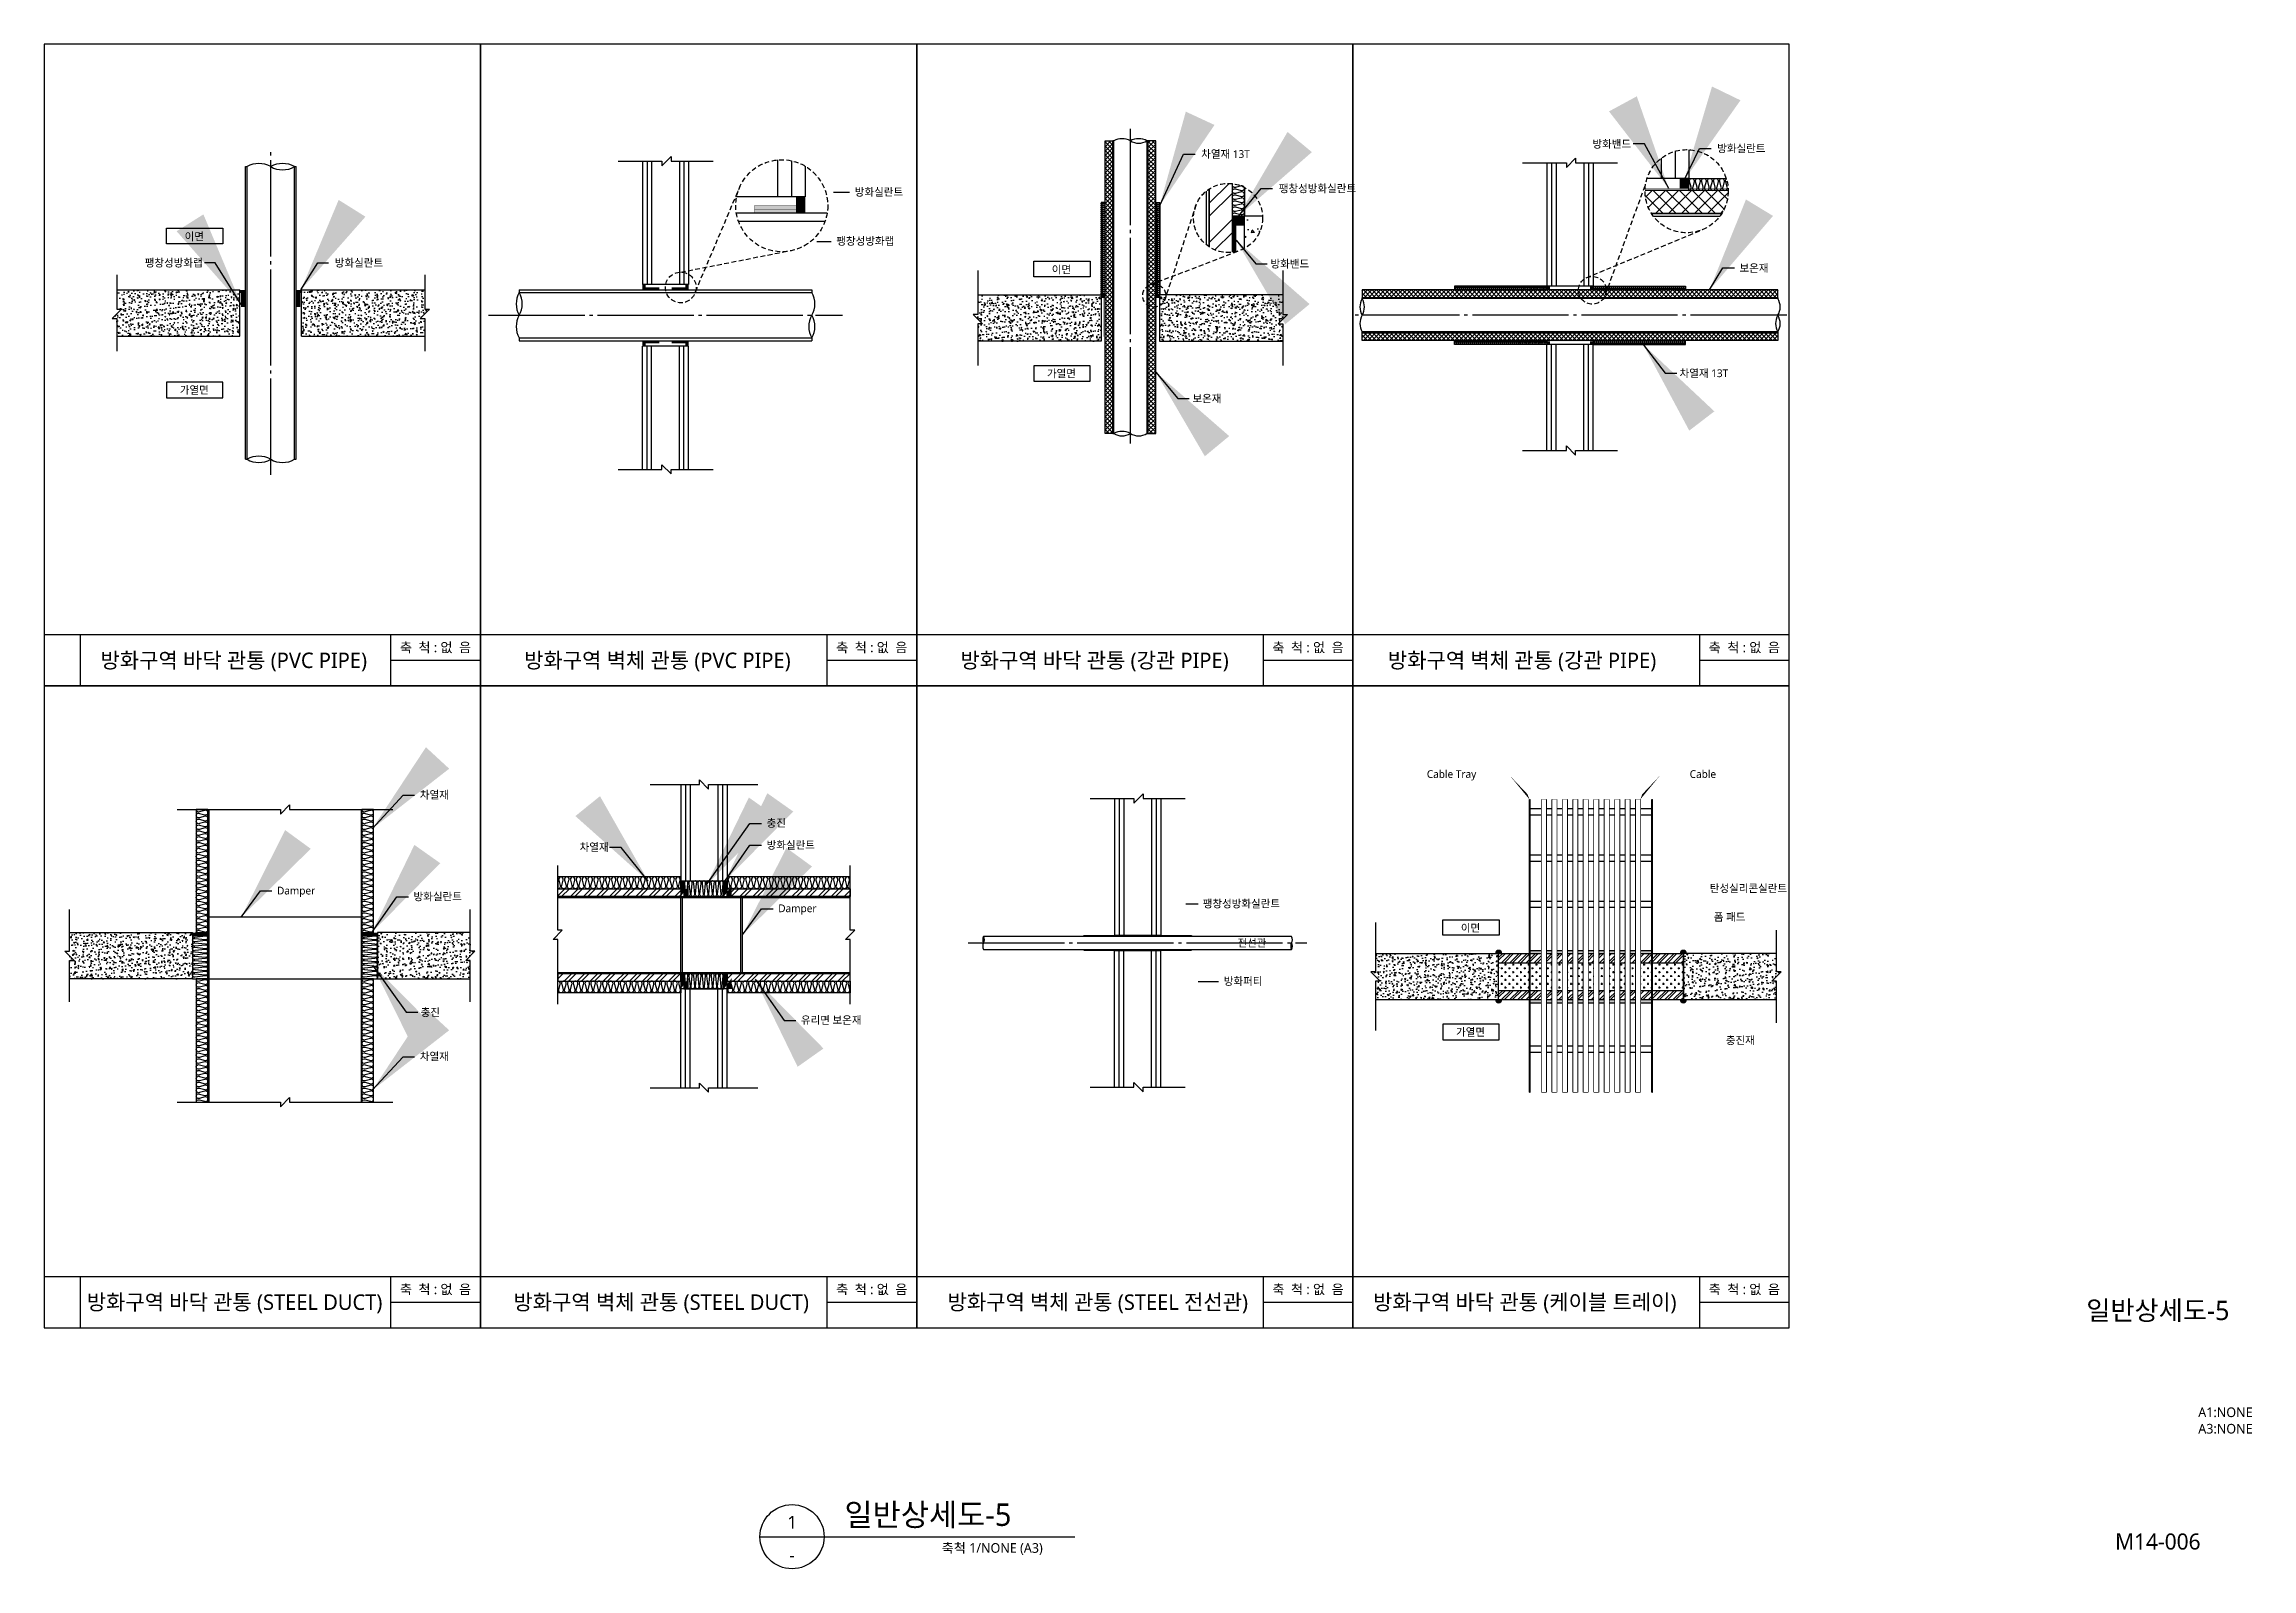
# Model space of a CAD drawing. Header units: millimetres. Extents: x 70076 to 74197, y 15592 to 16067.
# Drawn here: x 73508 to 74197, y 15592 to 16067 of the extents above; entities that cross this region are included whole.
import ezdxf
from ezdxf.enums import TextEntityAlignment as Align

# ---------------------------------------------------------------- set-up
doc = ezdxf.new("R2010")
doc.units = ezdxf.units.MM
doc.linetypes.add('1D30', pattern=[34, 30, -1.5, 1, -1.5])
doc.linetypes.add('HID', pattern=[2.3, 1.5, -0.8])
for name, color, linetype in [('A-HAT-MATL', 251, 'Continuous'), ('A-SOL-253', 253, 'Continuous'), ('A-SYM', 7, 'Continuous'), ('A-SYM-LEAD', 4, 'Continuous'), ('A-TEXT-NOTE', 7, 'Continuous'), ('A-WALL-B', 3, 'Continuous'), ('A-WIN', 4, 'Continuous'), ('AA-MKXS', 3, 'Continuous'), ('C', 4, 'Continuous'), ('CL', 1, '1D30'), ('M-DET', 7, 'Continuous'), ('MDET', 4, 'Continuous'), ('TEXT', 2, 'Continuous'), ('WALL', 2, 'Continuous')]:
    doc.layers.add(name, color=color, linetype=linetype)
doc.styles.get("Standard").update_dxf_attribs({"font": ''})
doc.styles.add('sunjin', font='')
doc.styles.get('Standard').set_extended_font_data('Arial')
doc.styles.get('sunjin').set_extended_font_data('Malgun Gothic')
doc.dimstyles.get("Standard").update_dxf_attribs({"dimtxt": 0.18, "dimasz": 0.18, "dimexe": 0.18, "dimexo": 0.0625, "dimgap": 0.09, "dimtad": 0, "dimtih": 1, "dimtoh": 1, "dimdec": 4, "dimzin": 0, "dimdsep": 46, "dimtxsty": 'Standard', "dimcen": 0.09, "dimadec": 0, "dimazin": 0, "dimtfac": 1, "dimtdec": 4, "dimtofl": 0, "dimtmove": 0, "dimatfit": 3, "dimfxl": 1, "dimtolj": 1, "dimtzin": 0, "dimarcsym": 0})
pattern_1 = [(45, (72090.5175, 5631.8384), (-0.67882251, 0.67882251), []), (135, (72090.5175, 5631.8384), (-0.67882251, -0.67882251), [])]
pattern_2 = [(45, (71383.5362, 6279.537), (-2.0364675, 2.0364675), []), (45, (71384.8938, 6279.537), (-2.0364675, 2.0364675), [])]
pattern_3 = [(45, (71330.7362, 6279.537), (-2.0364675, 2.0364675), []), (45, (71332.0938, 6279.537), (-2.0364675, 2.0364675), [])]

msp = doc.modelspace()

# ---------------------------------------------------------------- texts
at = {"layer": 'A-TEXT-NOTE', "style": 'sunjin'}
for s, p in [('방화밴드', (74003.07, 16035.06)), ('차열재', (73684.34, 15815.94))]:
    msp.add_text(s, height=2.4, dxfattribs=at).set_placement(p, align=Align.RIGHT)
for s, p in [('방화실란트', (74029.92, 16033.67)), ('차열재 13T ', (73869.06, 16031.92)), ('방화실란트', (73761.06, 16020.11)), ('팽창성방화실란트', (73893.26, 16021.17)), ('팽창성방화랩', (73755.31, 16004.82)), ('팽창성방화랩', (73539.71, 15998.01)), ('방화실란트', (73598.96, 15998.01)), ('방화밴드', (73890.67, 15997.7)), ('보온재', (74036.87, 15996.38)), ('차열재 13T', (74018.19, 15963.61)), ('보온재', (73866.33, 15955.72)), ('Cable Tray', (73939.4, 15838.71)), ('Cable ', (74021.34, 15838.71)), ('차열재', (73625.49, 15832.24)), ('충진', (73733.59, 15823.46)), ('방화실란트', (73733.59, 15816.62)), ('Damper', (73580.95, 15802.4)), ('방화실란트', (73623.53, 15800.54)), ('탄성실리콘실란트', (74027.61, 15803.11)), ('Damper', (73737.21, 15796.88)), ('팽창성방화실란트', (73869.54, 15798.33)), ('폼 패드', (74028.87, 15794.19)), ('방화퍼티', (73876.11, 15774.17)), ('충진', (73625.73, 15764.49)), ('유리면 보온재', (73744.29, 15762.05)), ('차열재', (73625.49, 15750.73)), ('충진재 ', (74032.61, 15755.76))]:
    msp.add_text(s, height=2.4, dxfattribs=at).set_placement(p)
for s, p in [('이면', (73555.18, 16006.22)), ('이면', (73825.49, 15995.92)), ('가열면', (73555.18, 15958.39)), ('가열면', (73825.49, 15963.52)), ('이면', (73953.02, 15790.74)), ('가열면', (73953.02, 15758.33))]:
    msp.add_text(s, height=2.4, dxfattribs=at).set_placement(p, align=Align.CENTER)
msp.add_text('전선관', height=2.4, dxfattribs=at).set_placement((73884.86, 15787.3), align=Align.MIDDLE_CENTER)
at = {"layer": 'AA-MKXS', "style": 'sunjin'}
msp.add_text('1', height=4, dxfattribs=at).set_placement((73741.54, 15604.75), align=Align.CENTER)
msp.add_text('일반상세도-5', height=7, dxfattribs=at).set_placement((73757.84, 15605.63))
msp.add_text('-', height=4, dxfattribs=at).set_placement((73741.51, 15596.54), align=Align.MIDDLE)
msp.add_text('축척 1/NONE (A3)', height=3, dxfattribs=at).set_placement((73819.67, 15598.76), align=Align.MIDDLE_RIGHT)
at = {"layer": 'MDET', "color": 3, "style": 'sunjin'}
for s, p in [('방화구역 바닥 관통 (PVC PIPE)', (73567.48, 15875.36)), ('방화구역 벽체 관통 (PVC PIPE)', (73699.54, 15875.36)), ('방화구역 바닥 관통 (강관 PIPE)', (73835.81, 15875.36)), ('방화구역 벽체 관통 (강관 PIPE)', (73969.08, 15875.36)), ('방화구역 바닥 관통 (STEEL DUCT)', (73567.73, 15675.36)), ('방화구역 벽체 관통 (STEEL DUCT)', (73700.71, 15675.36)), ('방화구역 벽체 관통 (STEEL 전선관)', (73836.83, 15675.36)), ('방화구역 바닥 관통 (케이블 트레이)', (73969.93, 15675.36))]:
    msp.add_text(s, height=4.8, dxfattribs=at).set_placement(p, align=Align.MIDDLE_CENTER)
at = {"layer": 'MDET', "color": 2, "style": 'sunjin'}
for p in [(73630.37, 15879.36), (73766.37, 15879.36), (73902.37, 15879.36), (74038.37, 15879.36), (73630.37, 15679.36), (73766.37, 15679.36), (73902.37, 15679.36), (74038.37, 15679.36)]:
    msp.add_text('축  척 : 없  음', height=3, dxfattribs=at).set_placement(p, align=Align.MIDDLE_CENTER)
at = {"layer": 'TEXT', "color": 3, "style": 'sunjin'}
for s, height, p in [('일반상세도-5', 6, (74167.28, 15672.77)), ('A1:NONE', 3, (74188.35, 15641.04)), ('A3:NONE', 3, (74188.35, 15635.92)), ('M14-006', 5, (74167.28, 15600.77))]:
    msp.add_text(s, height=height, dxfattribs=at).set_placement(p, align=Align.MIDDLE_CENTER)

# ---------------------------------------------------------------- blocks, each defined once
blk = doc.blocks.new('BORDER')
for p, q in [((1, 1), (0, 1)), ((0, 1), (0, 0)), ((1, 0), (1, 1)), ((0, 0), (1, 0))]:
    blk.add_line(p, q)

# ---------------------------------------------------------------- hatches: boundary and pattern name
h = msp.add_hatch()
h.set_pattern_fill('AR-CONC', color=256, scale=0.02)
h.set_pattern_definition([(50, (56706.3522, 16260.7215), (3.6436934, -0.3187817), [0.381, -4.191]), (355, (56706.3522, 16260.7215), (-0.7048684, 3.8211369), [0.3048, -3.3528117]), (100.451445, (56706.656, 16260.695), (2.93882494, 3.50235504), [0.3238002, -3.5618049]), (46.1842, (56706.352, 16261.7375), (5.4215808, -0.8408466), [0.5715, -6.2865]), (96.635558, (56706.804, 16261.6675), (4.7480827, 4.9485225), [0.4857005, -5.3427122]), (351.18415, (56706.352, 16261.7375), (4.7480827, 4.9485225), [0.4571993, -5.0291946]), (21, (56706.8602, 16261.4835), (3.0322878, -2.04530396), [0.381, -4.191]), (326, (56706.8602, 16261.4835), (1.2360406, 3.6837593), [0.3048, -3.3528]), (71.451445, (56707.113, 16261.313), (4.2683284, 1.6384554), [0.3238002, -3.56179875]), (37.5, (56706.3522, 16260.7215), (0.06177207, 1.69110078), [0, -3.31216, 0, -3.4036, 0, -3.3655]), (7.5, (56706.3522, 16260.7215), (1.33639325, 2.0036115), [0, -1.94056, 0, -3.23596, 0, -1.2827]), (327.5, (56705.2194, 16260.7215), (2.7118119, -0.11457488), [0, -1.27, 0, -3.9624, 0, -5.2578]), (317.5, (56704.7114, 16260.7215), (2.96258363, 0.50852982), [0, -1.651, 0, -2.63144, 0, -3.7338])])
h.paths.add_polyline_path([(73641.22, 15790.51), (73612.24, 15790.51), (73612.24, 15776.11), (73641.22, 15776.11), (73641.22, 15781.87), (73639.78, 15781.87), (73642.66, 15784.75), (73641.22, 15784.75)])
h = msp.add_hatch()
h.set_pattern_fill('AR-CONC', color=256, scale=0.02)
h.set_pattern_definition([(50, (57113.4966, 16254.2317), (3.6436934, -0.3187817), [0.381, -4.191]), (355, (57113.4966, 16254.2317), (-0.7048684, 3.8211369), [0.3048, -3.3528117]), (100.451445, (57113.8002, 16254.205), (2.93882494, 3.50235504), [0.3238002, -3.5618049]), (46.1842, (57113.4966, 16255.2477), (5.4215808, -0.8408466), [0.5715, -6.2865]), (96.635558, (57113.9484, 16255.1777), (4.7480827, 4.9485225), [0.4857005, -5.3427122]), (351.18415, (57113.4966, 16255.248), (4.7480827, 4.9485225), [0.4571993, -5.0291946]), (21, (57114.0046, 16254.9937), (3.0322878, -2.04530396), [0.381, -4.191]), (326, (57114.0046, 16254.9937), (1.2360406, 3.6837593), [0.3048, -3.3528]), (71.451445, (57114.2573, 16254.8233), (4.2683284, 1.6384554), [0.3238002, -3.56179875]), (37.5, (57113.4966, 16254.2317), (0.06177207, 1.69110078), [0, -3.31216, 0, -3.4036, 0, -3.3655]), (7.5, (57113.4966, 16254.2317), (1.33639325, 2.0036115), [0, -1.94056, 0, -3.23596, 0, -1.2827]), (327.5, (57112.3637, 16254.2317), (2.7118119, -0.11457488), [0, -1.27, 0, -3.9624, 0, -5.2578]), (317.5, (57111.8557, 16254.2317), (2.96258363, 0.50852982), [0, -1.651, 0, -2.63144, 0, -3.7338])])
h.paths.add_polyline_path([(74048.37, 15784.02), (74019.39, 15784.02), (74019.39, 15769.62), (74048.37, 15769.62), (74048.37, 15775.38), (74046.93, 15775.38), (74049.81, 15778.26), (74048.37, 15778.26)])
at = {"layer": 'A-HAT-MATL'}
h = msp.add_hatch(dxfattribs=at)
h.set_pattern_fill('ANSI37', color=256, scale=7.68, style=0)
h.set_pattern_definition(pattern_1)
h.paths.add_polyline_path([(73841.5, 15946), (73839.1, 15946), (73839.1, 16037.2), (73841.5, 16037.2)])
h = msp.add_hatch(dxfattribs=at)
h.set_pattern_fill('ANSI37', color=256, scale=7.68, style=0)
h.set_pattern_definition(pattern_1)
h.paths.add_polyline_path([(73852.47, 15946), (73854.87, 15946), (73854.87, 16037.2), (73852.47, 16037.2)])
h = msp.add_hatch(dxfattribs=at)
h.set_pattern_fill('ANSI32', color=256, scale=23.04, style=0)
h.set_pattern_definition([(45, (72087.6375, 5631.8384), (-6.1094026, 6.1094026), []), (45, (72091.7105, 5631.8384), (-6.1094026, 6.1094026), [])])
edge = h.paths.add_edge_path()
edge.add_arc((73877.45, 16013.22), 10.77, 236.88441, 277.03548)
edge.add_line((73878.77, 16002.53), (73878.77, 16023.9))
edge.add_arc((73877.45, 16013.22), 10.77, 82.96452, 123.11559)
edge.add_line((73871.57, 16022.23), (73871.57, 16004.2))
h = msp.add_hatch(dxfattribs=at)
h.set_pattern_fill('ANSI37', color=256, scale=23.04, style=0)
h.set_pattern_definition([(45, (68765.9271, -11729.0048), (-2.03646753, 2.03646753), []), (135, (68765.9271, -11729.0048), (-2.03646753, -2.03646753), [])])
edge = h.paths.add_edge_path()
edge.add_arc((74020.38, 16021.54), 12.96, 178.83202, 212.35556)
edge.add_line((74009.44, 16014.6), (74031.33, 16014.6))
edge.add_arc((74020.38, 16021.54), 12.96, 327.64444, 1.16798)
edge.add_line((74033.34, 16021.8), (74007.43, 16021.8))
h = msp.add_hatch(dxfattribs=at)
h.set_pattern_fill('ANSI37', color=256, scale=7.68, style=0)
h.set_pattern_definition([(45, (72239.5163, 6740.4874), (-0.67882251, 0.67882251), []), (135, (72239.5163, 6740.4874), (-0.67882251, -0.67882251), [])])
h.paths.add_polyline_path([(74048.84, 15988.36), (73919.24, 15988.36), (73919.24, 15990.76), (74048.84, 15990.76)])
h = msp.add_hatch(dxfattribs=at)
h.set_pattern_fill('ANSI37', color=256, scale=7.68, style=0)
h.set_pattern_definition([(315, (72239.5163, 25225.25335), (-0.67882251, -0.67882251), []), (225, (72239.5163, 25225.25335), (-0.67882251, 0.67882251), [])])
h.paths.add_polyline_path([(74048.84, 15977.38), (73919.24, 15977.38), (73919.24, 15974.98), (74048.84, 15974.98)])
h = msp.add_hatch(dxfattribs=at)
h.set_pattern_fill('ANSI32', color=256, scale=7.68, style=0)
h.set_pattern_definition(pattern_3)
h.paths.add_polyline_path([(73706.86, 15801.79), (73706.86, 15804.19), (73668.46, 15804.19), (73668.46, 15801.79)])
h = msp.add_hatch(dxfattribs=at)
h.set_pattern_fill('ANSI32', color=256, scale=7.68, style=0)
h.set_pattern_definition(pattern_2)
h.paths.add_polyline_path([(73759.66, 15801.79), (73759.66, 15804.19), (73721.26, 15804.19), (73721.26, 15801.79)])
h = msp.add_hatch(dxfattribs=at)
h.set_pattern_fill('ANSI32', color=253, scale=4.8, style=0)
h.set_pattern_definition([(45, (71116.0537, 12236.9818), (-1.2727922, 1.2727922), []), (45, (71116.9022, 12236.9818), (-1.2727922, 1.2727922), [])])
h.paths.add_polyline_path([(74019.39, 15784.02), (73961.79, 15784.02), (73961.79, 15781.14), (74019.39, 15781.14)])
h = msp.add_hatch(dxfattribs=at)
h.set_pattern_fill('CROSS', color=253, scale=4.8, style=0)
h.set_pattern_definition([(0, (71116.0537, 12236.9818), (1.2, 1.2), [0.6, -1.8]), (90, (71116.3537, 12236.6818), (-1.2, 1.2), [0.6, -1.8])])
h.paths.add_polyline_path([(74019.39, 15781.14), (73961.79, 15781.14), (73961.79, 15772.5), (74019.39, 15772.5)])
h = msp.add_hatch(dxfattribs=at)
h.set_pattern_fill('ANSI32', color=256, scale=7.68, style=0)
h.set_pattern_definition(pattern_3)
h.paths.add_polyline_path([(73706.86, 15777.79), (73706.86, 15775.39), (73668.46, 15775.39), (73668.46, 15777.79)])
h = msp.add_hatch(dxfattribs=at)
h.set_pattern_fill('ANSI32', color=256, scale=7.68, style=0)
h.set_pattern_definition(pattern_2)
h.paths.add_polyline_path([(73759.66, 15777.79), (73759.66, 15775.39), (73721.26, 15775.39), (73721.26, 15777.79)])
h = msp.add_hatch(dxfattribs=at)
h.set_pattern_fill('ANSI32', color=253, scale=4.8, style=0)
h.set_pattern_definition([(45, (71116.0537, 12225.4618), (-1.2727922, 1.2727922), []), (45, (71116.9022, 12225.4618), (-1.2727922, 1.2727922), [])])
h.paths.add_polyline_path([(74019.39, 15772.5), (73961.79, 15772.5), (73961.79, 15769.62), (74019.39, 15769.62)])
at = {"layer": 'A-SOL-253'}
h = msp.add_hatch(dxfattribs=at)
h.set_pattern_fill('AR-CONC', color=256, scale=1.44, style=0)
h.set_pattern_definition([(130, (77979.667, -13195.0615), (-10.3285466, -0.9036307), [1.08, -11.88]), (185, (77979.667, -13195.061), (1.9980192, 10.8315667), [0.864, -9.504]), (79.5486, (77978.806, -13195.137), (-8.330535, 9.9279294), [0.9178587, -10.0964464]), (133.8158, (77979.667, -13192.181), (-15.368271, -2.383474), [1.62, -17.82]), (83.3644, (77978.386, -13192.38), (-13.459143, 14.027297), [1.376788, -15.144667]), (188.8158, (77979.667, -13192.181), (-13.459132, 14.027308), [1.296, -14.256]), (159, (77978.227, -13192.9015), (-8.5954616, -5.797712), [1.08, -11.88]), (214, (77978.227, -13192.901), (-3.5037408, 10.4421606), [0.864, -9.504]), (108.5486, (77977.51, -13193.385), (-12.099206, 4.644439), [0.9178587, -10.0964464]), (142.5, (77979.6666, -13195.0615), (-0.1751019, 4.7936715), [0, -9.3888, 0, -9.648, 0, -9.54]), (172.5, (77979.6666, -13195.0615), (-3.7882013, 5.67952865), [0, -5.5008, 0, -9.1728, 0, -3.636]), (212.5, (77982.878, -13195.0615), (-7.6870431, -0.32479015), [0, -3.6, 0, -11.232, 0, -14.904]), (222.5, (77984.318, -13195.0615), (-8.3978808, 1.4415117), [0, -4.68, 0, -7.4592, 0, -10.584])])
edge = h.paths.add_edge_path()
edge.add_arc((73877.45, 16013.22), 10.77, 297.79143, 2.86452)
edge.add_line((73888.2, 16013.76), (73882.47, 16013.76))
edge.add_line((73882.47, 16013.76), (73882.47, 16003.69))
h = msp.add_hatch(dxfattribs=at)
h.set_pattern_fill('AR-CONC', color=256, scale=0.48, style=0)
h.set_pattern_definition([(50, (72497.069, 15506.5414), (3.442849, -0.30121), [0.36, -3.96]), (355, (72497.069, 15506.5414), (-0.666006, 3.610522), [0.288, -3.168]), (100.4514, (72497.3558, 15506.5163), (2.776845, 3.30931), [0.305953, -3.365482]), (46.1842, (72497.069, 15507.5014), (5.122757, -0.794491), [0.54, -5.94]), (96.6356, (72497.496, 15507.435), (4.48638, 4.675766), [0.45893, -5.048222]), (351.1842, (72497.069, 15507.5014), (4.486377, 4.67577), [0.432, -4.752]), (21, (72497.549, 15507.2614), (2.865154, -1.932571), [0.36, -3.96]), (326, (72497.549, 15507.2614), (1.167914, 3.48072), [0.288, -3.168]), (71.4514, (72497.7877, 15507.1003), (4.033069, 1.548146), [0.305953, -3.365482]), (37.5, (72497.0689, 15506.5414), (0.0583673, 1.5978905), [0, -3.1296, 0, -3.216, 0, -3.18]), (7.5, (72497.069, 15506.5414), (1.2627338, 1.8931762), [0, -1.8336, 0, -3.0576, 0, -1.212]), (327.5, (72495.9985, 15506.5414), (2.5623477, -0.1082634), [0, -1.2, 0, -3.744, 0, -4.968]), (317.5, (72495.5185, 15506.5414), (2.7992936, 0.480504), [0, -1.56, 0, -2.4864, 0, -3.528])])
h.paths.add_polyline_path([(73569.41, 15990.79), (73531.01, 15990.79), (73531.01, 15984.73), (73532.45, 15984.73), (73529.57, 15981.85), (73531.01, 15981.85), (73531.01, 15976.39), (73569.41, 15976.39)])
h = msp.add_hatch(dxfattribs=at)
h.set_pattern_fill('AR-CONC', color=256, scale=0.48, style=0)
h.set_pattern_definition([(50, (72501.869, 15506.5414), (3.442849, -0.30121), [0.36, -3.96]), (355, (72501.869, 15506.5414), (-0.666006, 3.610522), [0.288, -3.168]), (100.4514, (72502.1558, 15506.5163), (2.776845, 3.30931), [0.305953, -3.365482]), (46.1842, (72501.869, 15507.5014), (5.122757, -0.794491), [0.54, -5.94]), (96.6356, (72502.296, 15507.435), (4.48638, 4.675766), [0.45893, -5.048222]), (351.1842, (72501.869, 15507.5014), (4.486377, 4.67577), [0.432, -4.752]), (21, (72502.349, 15507.2614), (2.865154, -1.932571), [0.36, -3.96]), (326, (72502.349, 15507.2614), (1.167914, 3.48072), [0.288, -3.168]), (71.4514, (72502.5877, 15507.1003), (4.033069, 1.548146), [0.305953, -3.365482]), (37.5, (72501.8689, 15506.5414), (0.0583673, 1.5978905), [0, -3.1296, 0, -3.216, 0, -3.18]), (7.5, (72501.869, 15506.5414), (1.2627338, 1.8931762), [0, -1.8336, 0, -3.0576, 0, -1.212]), (327.5, (72500.7985, 15506.5414), (2.5623477, -0.1082634), [0, -1.2, 0, -3.744, 0, -4.968]), (317.5, (72500.3185, 15506.5414), (2.7992936, 0.480504), [0, -1.56, 0, -2.4864, 0, -3.528])])
h.paths.add_polyline_path([(73627.01, 15976.39), (73627.01, 15981.85), (73625.57, 15981.85), (73628.45, 15984.73), (73627.01, 15984.73), (73627.01, 15990.79), (73588.61, 15990.79), (73588.61, 15976.39)])
h = msp.add_hatch(dxfattribs=at)
h.set_pattern_fill('AR-CONC', color=256, scale=0.48, style=0)
h.set_pattern_definition([(50, (72090.5175, 5631.8384), (3.4428489, -0.30121025), [0.36, -3.96]), (355, (72090.5175, 5631.8384), (-0.6660064, 3.6105222), [0.288, -3.168]), (100.4514, (72090.8044, 5631.8133), (2.776845, 3.3093098), [0.3059529, -3.3654821]), (46.1842, (72090.5175, 5632.7984), (5.122757, -0.7944913), [0.54, -5.94]), (96.6356, (72090.9444, 5632.732), (4.486381, 4.6757658), [0.4589294, -5.0482224]), (351.1842, (72090.5175, 5632.7984), (4.4863773, 4.6757693), [0.432, -4.752]), (21, (72090.9975, 5632.5584), (2.86515385, -1.9325707), [0.36, -3.96]), (326, (72090.9975, 5632.5584), (1.1679136, 3.4807202), [0.288, -3.168]), (71.4514, (72091.2363, 5632.3974), (4.0330686, 1.5481464), [0.3059529, -3.3654821]), (37.5, (72090.5175, 5631.8384), (0.0583673, 1.5978905), [0, -3.1296, 0, -3.216, 0, -3.18]), (7.5, (72090.5175, 5631.8384), (1.26273378, 1.89317622), [0, -1.8336, 0, -3.0576, 0, -1.212]), (327.5, (72089.4471, 5631.8384), (2.5623477, -0.10826338), [0, -1.2, 0, -3.744, 0, -4.968]), (317.5, (72088.9671, 5631.8384), (2.7992936, 0.4805039), [0, -1.56, 0, -2.4864, 0, -3.528])])
h.paths.add_polyline_path([(73799.46, 15989.2), (73837.86, 15989.2), (73837.86, 15974.8), (73799.46, 15974.8)])
h = msp.add_hatch(dxfattribs=at)
h.set_pattern_fill('AR-CONC', color=256, scale=0.48, style=0)
h.set_pattern_definition([(130, (75603.4455, 5631.8384), (-3.4428489, -0.30121025), [0.36, -3.96]), (185, (75603.4455, 5631.8384), (0.6660064, 3.6105222), [0.288, -3.168]), (79.5486, (75603.1586, 5631.8133), (-2.776845, 3.3093098), [0.3059529, -3.3654821]), (133.8158, (75603.4455, 5632.7984), (-5.122757, -0.7944913), [0.54, -5.94]), (83.3644, (75603.0186, 5632.732), (-4.486381, 4.6757658), [0.4589294, -5.0482224]), (188.8158, (75603.4455, 5632.7984), (-4.4863773, 4.6757693), [0.432, -4.752]), (159, (75602.9655, 5632.5584), (-2.86515385, -1.9325707), [0.36, -3.96]), (214, (75602.9655, 5632.5584), (-1.1679136, 3.4807202), [0.288, -3.168]), (108.5486, (75602.7267, 5632.3974), (-4.0330686, 1.5481464), [0.3059529, -3.3654821]), (142.5, (75603.4455, 5631.8384), (-0.0583673, 1.5978905), [0, -3.1296, 0, -3.216, 0, -3.18]), (172.5, (75603.4455, 5631.8384), (-1.26273378, 1.89317622), [0, -1.8336, 0, -3.0576, 0, -1.212]), (212.5, (75604.5159, 5631.8384), (-2.5623477, -0.10826338), [0, -1.2, 0, -3.744, 0, -4.968]), (222.5, (75604.996, 5631.8384), (-2.7992936, 0.4805039), [0, -1.56, 0, -2.4864, 0, -3.528])])
h.paths.add_polyline_path([(73894.5, 15989.2), (73856.1, 15989.2), (73856.1, 15974.8), (73894.5, 15974.8)])
h = msp.add_hatch(dxfattribs=at)
h.set_pattern_fill('AR-CONC', color=256, scale=0.48, style=0)
h.set_pattern_definition([(50, (73412.9147, 7338.5078), (3.4428489, -0.30121025), [0.36, -3.96]), (355, (73412.9147, 7338.5078), (-0.6660064, 3.6105222), [0.288, -3.168]), (100.4514, (73413.2016, 7338.4827), (2.776845, 3.3093098), [0.3059529, -3.3654821]), (46.1842, (73412.9147, 7339.468), (5.122757, -0.7944913), [0.54, -5.94]), (96.6356, (73413.3416, 7339.4016), (4.486381, 4.6757658), [0.4589294, -5.0482224]), (351.1842, (73412.915, 7339.468), (4.4863773, 4.6757693), [0.432, -4.752]), (21, (73413.3947, 7339.2278), (2.86515385, -1.9325707), [0.36, -3.96]), (326, (73413.3947, 7339.2278), (1.1679136, 3.4807202), [0.288, -3.168]), (71.4514, (73413.6335, 7339.0668), (4.0330686, 1.5481464), [0.3059529, -3.3654821]), (37.5, (73412.9147, 7338.5078), (0.0583673, 1.5978905), [0, -3.1296, 0, -3.216, 0, -3.18]), (7.5, (73412.9147, 7338.5078), (1.26273378, 1.8931762), [0, -1.8336, 0, -3.0576, 0, -1.212]), (327.5, (73411.8443, 7338.5078), (2.5623477, -0.10826338), [0, -1.2, 0, -3.744, 0, -4.968]), (317.5, (73411.3643, 7338.5078), (2.7992936, 0.4805039), [0, -1.56, 0, -2.4864, 0, -3.528])])
h.paths.add_polyline_path([(73554.64, 15790.51), (73516.24, 15790.51), (73516.24, 15776.11), (73554.64, 15776.11)])
h = msp.add_hatch(dxfattribs=at)
h.set_pattern_fill('AR-CONC', color=256, scale=0.48, style=0)
h.set_pattern_definition([(50, (71116.0537, 15310.057), (3.442849, -0.3012102), [0.36, -3.96]), (355, (71116.0537, 15310.057), (-0.6660064, 3.6105222), [0.288, -3.168]), (100.4514, (71116.3406, 15310.032), (2.776845, 3.3093098), [0.305953, -3.365482]), (46.1842, (71116.0537, 15311.017), (5.122757, -0.794491), [0.54, -5.94]), (96.6356, (71116.4806, 15310.9507), (4.486381, 4.675766), [0.458929, -5.048222]), (351.1842, (71116.0537, 15311.017), (4.486377, 4.675769), [0.432, -4.752]), (21, (71116.5337, 15310.777), (2.8651539, -1.9325707), [0.36, -3.96]), (326, (71116.5337, 15310.777), (1.1679136, 3.48072), [0.288, -3.168]), (71.4514, (71116.7725, 15310.616), (4.0330686, 1.5481464), [0.305953, -3.365482]), (37.5, (71116.0537, 15310.057), (0.0583673, 1.5978905), [0, -3.1296, 0, -3.216, 0, -3.18]), (7.5, (71116.0537, 15310.057), (1.2627338, 1.8931762), [0, -1.8336, 0, -3.0576, 0, -1.212]), (327.5, (71114.9833, 15310.057), (2.5623477, -0.1082634), [0, -1.2, 0, -3.744, 0, -4.968]), (317.5, (71114.5033, 15310.057), (2.7992936, 0.480504), [0, -1.56, 0, -2.4864, 0, -3.528])])
h.paths.add_polyline_path([(73923.39, 15784.02), (73923.39, 15778.26), (73921.95, 15778.26), (73924.83, 15775.38), (73923.39, 15775.38), (73923.39, 15769.62), (73961.79, 15769.62), (73961.79, 15784.02)])
at = {"layer": 'A-WIN'}
h = msp.add_hatch(color=251, dxfattribs=at)
edge = h.paths.add_edge_path()
edge.add_arc((74020.38, 16021.54), 12.96, 1.16798, 3.71699)
edge.add_line((74033.32, 16022.38), (74007.45, 16022.38))
edge.add_arc((74020.38, 16021.54), 12.96, 176.28301, 178.83202)
edge.add_line((74007.43, 16021.8), (74033.34, 16021.8))
for color, points in [(253, [(74021.1, 16025.5), (74018.22, 16025.5), (74018.22, 16022.38), (74021.1, 16022.38)]), (252, [(73742.75, 16017.06), (73729.79, 16017.06), (73729.79, 16015.91), (73742.75, 16015.91)]), (252, [(73729.79, 16015.91), (73742.75, 16015.91), (73742.75, 16014.76), (73729.79, 16014.76)]), (253, [(73745.63, 16019.8), (73742.75, 16019.8), (73742.75, 16014.76), (73745.63, 16014.76)]), (251, [(73882.47, 16013.76), (73878.77, 16013.76), (73878.77, 16010.88), (73882.47, 16010.88)]), (253, [(73569.41, 15990.79), (73569.41, 15989.83), (73571.09, 15989.83), (73571.09, 15990.79)]), (252, [(73570.22, 15989.83), (73569.79, 15989.83), (73569.79, 15985.51), (73570.22, 15985.51)]), (252, [(73570.66, 15989.83), (73570.22, 15989.83), (73570.22, 15985.51), (73570.66, 15985.51)]), (252, [(73571.09, 15989.83), (73570.66, 15989.83), (73570.66, 15985.51), (73571.09, 15985.51)]), (253, [(73588.61, 15990.79), (73588.61, 15989.83), (73586.93, 15989.83), (73586.93, 15990.79)]), (252, [(73586.93, 15989.83), (73587.36, 15989.83), (73587.36, 15985.51), (73586.93, 15985.51)]), (252, [(73587.36, 15989.83), (73587.79, 15989.83), (73587.79, 15985.51), (73587.36, 15985.51)]), (252, [(73587.79, 15989.83), (73588.22, 15989.83), (73588.22, 15985.51), (73587.79, 15985.51)]), (253, [(73694.87, 15992.47), (73695.83, 15992.47), (73695.83, 15990.79), (73694.87, 15990.79)]), (252, [(73695.83, 15991.56), (73700.15, 15991.56), (73700.15, 15991.17), (73695.83, 15991.17)]), (252, [(73700.15, 15991.17), (73695.83, 15991.17), (73695.83, 15990.79), (73700.15, 15990.79)]), (252, [(73708.31, 15991.56), (73703.99, 15991.56), (73703.99, 15991.17), (73708.31, 15991.17)]), (252, [(73703.99, 15991.17), (73708.31, 15991.17), (73708.31, 15990.79), (73703.99, 15990.79)]), (253, [(73709.27, 15992.47), (73708.31, 15992.47), (73708.31, 15990.79), (73709.27, 15990.79)]), (251, [(73837.86, 15989.2), (73839.1, 15989.2), (73839.1, 15988.24), (73837.86, 15988.24)]), (252, [(73838.71, 15976.24), (73838.71, 15988.24), (73838.9, 15988.24), (73838.9, 15976.24)]), (252, [(73838.9, 15976.24), (73838.9, 15988.24), (73839.1, 15988.24), (73839.1, 15976.24)]), (251, [(73856.1, 15989.2), (73854.87, 15989.2), (73854.87, 15988.24), (73856.1, 15988.24)]), (252, [(73855.06, 15976.24), (73855.06, 15988.24), (73854.87, 15988.24), (73854.87, 15976.24)]), (252, [(73855.25, 15976.24), (73855.25, 15988.24), (73855.06, 15988.24), (73855.06, 15976.24)]), (252, [(73984.04, 15990.76), (73972.04, 15990.76), (73972.04, 15990.95), (73984.04, 15990.95)]), (253, [(73976.84, 15991.99), (73977.8, 15991.99), (73977.8, 15990.95), (73976.84, 15990.95)]), (252, [(73984.04, 15990.76), (73996.04, 15990.76), (73996.04, 15990.95), (73984.04, 15990.95)]), (253, [(73991.24, 15991.99), (73990.28, 15991.99), (73990.28, 15990.95), (73991.24, 15990.95)]), (253, [(73694.87, 15973.27), (73695.83, 15973.27), (73695.83, 15974.95), (73694.87, 15974.95)]), (252, [(73700.15, 15974.57), (73695.83, 15974.57), (73695.83, 15974.95), (73700.15, 15974.95)]), (252, [(73695.83, 15974.18), (73700.15, 15974.18), (73700.15, 15974.57), (73695.83, 15974.57)]), (252, [(73703.99, 15974.57), (73708.31, 15974.57), (73708.31, 15974.95), (73703.99, 15974.95)]), (252, [(73708.31, 15974.18), (73703.99, 15974.18), (73703.99, 15974.57), (73708.31, 15974.57)]), (253, [(73709.27, 15973.27), (73708.31, 15973.27), (73708.31, 15974.95), (73709.27, 15974.95)]), (251, [(73984.04, 15974.98), (73972.04, 15974.98), (73972.04, 15974.79), (73984.04, 15974.79)]), (253, [(73976.84, 15973.75), (73977.8, 15973.75), (73977.8, 15974.79), (73976.84, 15974.79)]), (251, [(73984.04, 15974.98), (73996.04, 15974.98), (73996.04, 15974.79), (73984.04, 15974.79)]), (253, [(73991.24, 15973.75), (73990.28, 15973.75), (73990.28, 15974.79), (73991.24, 15974.79)]), (251, [(73612.24, 15790.51), (73607.44, 15790.51), (73607.44, 15789.55), (73612.24, 15789.55)]), (251, [(73843.48, 15789.7), (73842.04, 15789.7), (73842.04, 15789.32), (73843.48, 15789.32)]), (251, [(73855, 15789.7), (73856.44, 15789.7), (73856.44, 15789.32), (73855, 15789.32)]), (251, [(73843.48, 15784.9), (73842.04, 15784.9), (73842.04, 15785.29), (73843.48, 15785.29)]), (251, [(73855, 15784.9), (73856.44, 15784.9), (73856.44, 15785.29), (73855, 15785.29)]), (251, [(73960.83, 15784.02), (73961.79, 15784.02), (73962.75, 15784.02, 1)]), (251, [(74020.35, 15784.02), (74019.39, 15784.02), (74018.43, 15784.02, -1)]), (251, [(73960.83, 15769.62), (73961.79, 15769.62), (73962.75, 15769.62, -1)]), (251, [(74020.35, 15769.62), (74019.39, 15769.62), (74018.43, 15769.62, 1)])]:
    msp.add_hatch(color=color, dxfattribs=at).paths.add_polyline_path(points)
h = msp.add_hatch(color=252, dxfattribs=at)
edge = h.paths.add_edge_path()
edge.add_arc((73877.45, 16013.22), 10.77, 277.03548, 280.13622)
edge.add_line((73879.34, 16002.62), (73879.34, 16010.88))
edge.add_line((73879.34, 16010.88), (73878.77, 16010.88))
edge.add_line((73878.77, 16010.88), (73878.77, 16002.53))
h = msp.add_hatch(color=252, dxfattribs=at)
edge = h.paths.add_edge_path()
edge.add_arc((73877.45, 16013.22), 10.77, 280.13622, 283.2673)
edge.add_line((73879.92, 16002.74), (73879.92, 16010.88))
edge.add_line((73879.92, 16010.88), (73879.34, 16010.88))
edge.add_line((73879.34, 16010.88), (73879.34, 16002.62))
h = msp.add_hatch(color=251, dxfattribs=at)
edge = h.paths.add_edge_path(flags=17)
edge.add_line((73709.26, 15805.15), (73706.86, 15801.79))
edge.add_line((73709.26, 15801.79), (73706.86, 15801.79))
h.paths.add_polyline_path([(73707.82, 15801.79), (73707.82, 15806.59), (73706.86, 15806.59), (73706.86, 15801.79)])
h = msp.add_hatch(color=251, dxfattribs=at)
edge = h.paths.add_edge_path(flags=17)
edge.add_line((73722.7, 15805.15), (73720.3, 15801.79))
edge.add_line((73722.7, 15801.79), (73720.3, 15801.79))
h.paths.add_polyline_path([(73721.26, 15801.79), (73721.26, 15806.59), (73720.3, 15806.59), (73720.3, 15801.79)])
h = msp.add_hatch(color=251, dxfattribs=at)
edge = h.paths.add_edge_path(flags=17)
edge.add_line((73554.64, 15789.07), (73559.44, 15789.07))
edge.add_line((73557.04, 15789.07), (73559.44, 15789.07))
h.paths.add_polyline_path([(73554.64, 15789.55), (73559.44, 15789.55), (73559.44, 15790.51), (73554.64, 15790.51)])
h = msp.add_hatch(dxfattribs=at)
h.set_pattern_fill('NET', color=1, scale=0.96, style=0)
h.set_pattern_definition([(0, (70709.31364, 15318.83447), (0, 0.12), []), (90, (70709.31364, 15318.83447), (-0.12, 7e-18), [])])
h.paths.add_polyline_path([(73832.44, 15789.61), (73832.44, 15789.32), (73842.04, 15789.32), (73842.04, 15789.61)])
h = msp.add_hatch(dxfattribs=at)
h.set_pattern_fill('NET', color=1, scale=0.96, style=0)
h.set_pattern_definition([(0, (70733.31364, 15318.83447), (0, 0.12), []), (90, (70733.31364, 15318.83447), (-0.12, 7e-18), [])])
h.paths.add_polyline_path([(73856.44, 15789.61), (73856.44, 15789.32), (73866.04, 15789.32), (73866.04, 15789.61)])
h = msp.add_hatch(dxfattribs=at)
h.set_pattern_fill('NET', color=1, scale=0.96, style=0)
h.set_pattern_definition([(0, (70709.31364, 15314.51447), (0, 0.12), []), (90, (70709.31364, 15314.51447), (-0.12, 7e-18), [])])
h.paths.add_polyline_path([(73832.44, 15785.29), (73832.44, 15785), (73842.04, 15785), (73842.04, 15785.29)])
h = msp.add_hatch(dxfattribs=at)
h.set_pattern_fill('NET', color=1, scale=0.96, style=0)
h.set_pattern_definition([(0, (70733.31364, 15314.51447), (0, 0.12), []), (90, (70733.31364, 15314.51447), (-0.12, 7e-18), [])])
h.paths.add_polyline_path([(73856.44, 15785.29), (73856.44, 15785), (73866.04, 15785), (73866.04, 15785.29)])
h = msp.add_hatch(color=251, dxfattribs=at)
h.paths.add_polyline_path([(73975.23, 15784.98), (73971.59, 15784.98), (73971.59, 15784.02), (73975.23, 15784.02)])
h.paths.add_polyline_path([(73978.49, 15784.98), (73976.57, 15784.98), (73976.57, 15784.02), (73978.49, 15784.02)])
h.paths.add_polyline_path([(73981.75, 15784.98), (73979.83, 15784.98), (73979.83, 15784.02), (73981.75, 15784.02)])
h.paths.add_polyline_path([(73985.02, 15784.98), (73983.1, 15784.98), (73983.1, 15784.02), (73985.02, 15784.02)])
h.paths.add_polyline_path([(73988.28, 15784.98), (73986.36, 15784.98), (73986.36, 15784.02), (73988.28, 15784.02)])
h.paths.add_polyline_path([(73991.55, 15784.98), (73989.63, 15784.98), (73989.63, 15784.02), (73991.55, 15784.02)])
h.paths.add_polyline_path([(73994.81, 15784.98), (73992.89, 15784.98), (73992.89, 15784.02), (73994.81, 15784.02)])
h.paths.add_polyline_path([(73998.07, 15784.98), (73996.15, 15784.98), (73996.15, 15784.02), (73998.07, 15784.02)])
h.paths.add_polyline_path([(74001.34, 15784.98), (73999.42, 15784.98), (73999.42, 15784.02), (74001.34, 15784.02)])
h.paths.add_polyline_path([(74004.6, 15784.98), (74002.68, 15784.98), (74002.68, 15784.02), (74004.6, 15784.02)])
h.paths.add_polyline_path([(74009.58, 15784.98), (74005.95, 15784.98), (74005.95, 15784.02), (74009.58, 15784.02)])
h = msp.add_hatch(color=251, dxfattribs=at)
edge = h.paths.add_edge_path(flags=17)
edge.add_line((73709.26, 15776.35), (73706.86, 15772.99))
edge.add_line((73709.26, 15772.99), (73706.86, 15772.99))
h.paths.add_polyline_path([(73707.82, 15772.99), (73707.82, 15777.79), (73706.86, 15777.79), (73706.86, 15772.99)])
h = msp.add_hatch(color=251, dxfattribs=at)
edge = h.paths.add_edge_path(flags=17)
edge.add_line((73722.7, 15776.35), (73720.3, 15772.99))
edge.add_line((73722.7, 15772.99), (73720.3, 15772.99))
h.paths.add_polyline_path([(73721.26, 15772.99), (73721.26, 15777.79), (73720.3, 15777.79), (73720.3, 15772.99)])
h = msp.add_hatch(color=251, dxfattribs=at)
h.paths.add_polyline_path([(73975.23, 15768.66), (73971.59, 15768.66), (73971.59, 15769.62), (73975.23, 15769.62)])
h.paths.add_polyline_path([(73978.49, 15768.66), (73976.57, 15768.66), (73976.57, 15769.62), (73978.49, 15769.62)])
h.paths.add_polyline_path([(73981.75, 15768.66), (73979.83, 15768.66), (73979.83, 15769.62), (73981.75, 15769.62)])
h.paths.add_polyline_path([(73985.02, 15768.66), (73983.1, 15768.66), (73983.1, 15769.62), (73985.02, 15769.62)])
h.paths.add_polyline_path([(73988.28, 15768.66), (73986.36, 15768.66), (73986.36, 15769.62), (73988.28, 15769.62)])
h.paths.add_polyline_path([(73991.55, 15768.66), (73989.63, 15768.66), (73989.63, 15769.62), (73991.55, 15769.62)])
h.paths.add_polyline_path([(73994.81, 15768.66), (73992.89, 15768.66), (73992.89, 15769.62), (73994.81, 15769.62)])
h.paths.add_polyline_path([(73998.07, 15768.66), (73996.15, 15768.66), (73996.15, 15769.62), (73998.07, 15769.62)])
h.paths.add_polyline_path([(74001.34, 15768.66), (73999.42, 15768.66), (73999.42, 15769.62), (74001.34, 15769.62)])
h.paths.add_polyline_path([(74004.6, 15768.66), (74002.68, 15768.66), (74002.68, 15769.62), (74004.6, 15769.62)])
h.paths.add_polyline_path([(74009.58, 15768.66), (74005.95, 15768.66), (74005.95, 15769.62), (74009.58, 15769.62)])

# ---------------------------------------------------------------- linework, layer by layer
for p, q in [((73897.24, 15789.32), (73801.24, 15789.32)), ((73801.24, 15785.29), (73897.24, 15785.29))]:
    msp.add_line(p, q)
for centre, start, end in [((73802.98, 15788.31), 150, 210), ((73799.49, 15788.31), 330, 30), ((73895.49, 15788.31), 330, 30), ((73802.98, 15786.3), 150, 210), ((73898.98, 15786.3), 150, 210), ((73895.49, 15786.3), 330, 30)]:
    msp.add_arc(centre, 2.02, start, end)
at = {"layer": 'A-HAT-MATL', "color": 7}
for points in [[(73839.1, 15946), (73839.1, 16037.2), (73841.5, 16037.2), (73841.5, 15946)], [(73854.87, 15946), (73854.87, 16037.2), (73852.47, 16037.2), (73852.47, 15946)], [(73839.1, 15989.2), (73839.1, 16018), (73837.85, 16018), (73837.85, 15989.2)], [(73854.87, 15989.2), (73854.87, 16018), (73856.12, 16018), (73856.12, 15989.2)], [(73919.24, 15988.36), (74048.84, 15988.36), (74048.84, 15990.76), (73919.24, 15990.76)], [(73976.84, 15992), (73948.04, 15992), (73948.04, 15990.76), (73976.84, 15990.76)], [(73991.24, 15992), (74020.04, 15992), (74020.04, 15990.76), (73991.24, 15990.76)], [(73919.24, 15977.38), (74048.84, 15977.38), (74048.84, 15974.98), (73919.24, 15974.98)], [(73976.84, 15973.74), (73948.04, 15973.74), (73948.04, 15974.98), (73976.84, 15974.98)], [(73991.24, 15973.74), (74020.04, 15973.74), (74020.04, 15974.98), (73991.24, 15974.98)], [(73559.44, 15828.91), (73555.79, 15828.91), (73555.79, 15790.51), (73559.44, 15790.51)], [(73611.09, 15828.91), (73607.44, 15828.91), (73607.44, 15790.51), (73611.09, 15790.51)], [(73668.46, 15807.84), (73668.46, 15804.19), (73706.86, 15804.19), (73706.86, 15807.84)], [(73668.46, 15804.19), (73706.86, 15804.19), (73706.86, 15801.79), (73668.46, 15801.79)], [(73707.82, 15806.59), (73707.82, 15801.79), (73720.3, 15801.79), (73720.3, 15806.59)], [(73721.26, 15807.84), (73721.26, 15804.19), (73759.66, 15804.19), (73759.66, 15807.84)], [(73721.26, 15804.19), (73759.66, 15804.19), (73759.66, 15801.79), (73721.26, 15801.79)], [(73559.44, 15789.55), (73554.64, 15789.55), (73554.64, 15776.11), (73559.44, 15776.11)], [(73612.24, 15789.55), (73607.44, 15789.55), (73607.44, 15776.11), (73612.24, 15776.11)], [(73559.44, 15776.11), (73555.79, 15776.11), (73555.79, 15737.71), (73559.44, 15737.71)], [(73611.09, 15776.11), (73607.44, 15776.11), (73607.44, 15737.71), (73611.09, 15737.71)], [(73668.46, 15775.39), (73706.86, 15775.39), (73706.86, 15777.79), (73668.46, 15777.79)], [(73668.46, 15771.74), (73668.46, 15775.39), (73706.86, 15775.39), (73706.86, 15771.74)], [(73707.82, 15777.79), (73707.82, 15772.99), (73720.3, 15772.99), (73720.3, 15777.79)], [(73721.26, 15775.39), (73759.66, 15775.39), (73759.66, 15777.79), (73721.26, 15777.79)], [(73721.26, 15771.74), (73721.26, 15775.39), (73759.66, 15775.39), (73759.66, 15771.74)]]:
    msp.add_lwpolyline(points, close=True, dxfattribs=at)
at = {"layer": 'A-HAT-MATL'}
for points in [[(73871.57, 16022.23), (73871.57, 16004.2)], [(73878.77, 16002.53), (73878.77, 16023.9)], [(74033.34, 16021.8), (74007.43, 16021.8)], [(74009.44, 16014.6), (74031.33, 16014.6)]]:
    msp.add_lwpolyline(points, dxfattribs=at)
at = {"layer": 'A-HAT-MATL', "color": 7}
for points in [[(73882.51, 16022.72), (73882.51, 16013.76), (73878.77, 16013.76), (73878.77, 16023.9)], [(74033.34, 16021.8), (74021.1, 16021.8), (74021.1, 16025.55), (74032.71, 16025.55)]]:
    msp.add_lwpolyline(points, dxfattribs=at)
at = {"layer": 'A-HAT-MATL'}
for points in [[(73878.83, 16013.76, -0.658149), (73879.78, 16014.74), (73881.5, 16014.28, 0.524856), (73882.51, 16014.98, 0.524856), (73881.5, 16015.68), (73879.78, 16015.22, -1.449198), (73879.78, 16016.62), (73881.5, 16016.15, 0.524856), (73882.51, 16016.85, 0.524856), (73881.5, 16017.55), (73879.78, 16017.09, -1.449198), (73879.78, 16018.49), (73881.5, 16018.02, 0.524856), (73882.51, 16018.72, 0.524856), (73881.5, 16019.42), (73879.78, 16018.96, -1.449198), (73879.78, 16020.36), (73881.5, 16019.9, 0.524856), (73882.51, 16020.6, 0.524856), (73881.5, 16021.3), (73879.78, 16020.83, -1.449198), (73879.78, 16022.23), (73881.5, 16021.77, 0.524856), (73882.51, 16022.47, 0.524856), (73881.5, 16023.17), (73879.78, 16022.7, -0.524933), (73878.77, 16023.4, -0.173854), (73878.94, 16023.88, -0.173854)], [(74021.1, 16021.8, 0.524933), (74021.8, 16022.82), (74021.33, 16024.53, -0.524856), (74022.03, 16025.55, -0.524856), (74022.73, 16024.53), (74022.27, 16022.82, 1.449198), (74023.67, 16022.82), (74023.2, 16024.53, -0.524856), (74023.9, 16025.55, -0.524856), (74024.6, 16024.53), (74024.14, 16022.82, 1.449198), (74025.54, 16022.82), (74025.08, 16024.53, -0.524856), (74025.78, 16025.55, -0.524856), (74026.48, 16024.53), (74026.01, 16022.82, 1.449198), (74027.41, 16022.82), (74026.95, 16024.53, -0.524856), (74027.65, 16025.55, -0.524856), (74028.35, 16024.53), (74027.88, 16022.82, 1.449198), (74029.28, 16022.82), (74028.82, 16024.53, -0.524856), (74029.52, 16025.55, -0.524856), (74030.22, 16024.53), (74029.76, 16022.82, 1.449198), (74031.16, 16022.82), (74030.69, 16024.53, -0.524856), (74031.39, 16025.55, -0.524856), (74032.09, 16024.53), (74031.63, 16022.82, 1.449198), (74033.03, 16022.82), (74032.56, 16024.53, -0.311826), (74032.77, 16025.36, -0.311826)], [(73839.08, 15989.2, 0.658149), (73838.76, 15989.53), (73838.19, 15989.37, -0.524856), (73837.85, 15989.61, -0.524856), (73838.19, 15989.84), (73838.76, 15989.69, 1.449198), (73838.76, 15990.15), (73838.19, 15990, -0.524856), (73837.85, 15990.23, -0.524856), (73838.19, 15990.47), (73838.76, 15990.31, 1.449198), (73838.76, 15990.78), (73838.19, 15990.62, -0.524856), (73837.85, 15990.86, -0.524856), (73838.19, 15991.09), (73838.76, 15990.93, 1.449198), (73838.76, 15991.4), (73838.19, 15991.25, -0.524856), (73837.85, 15991.48, -0.524856), (73838.19, 15991.71), (73838.76, 15991.56, 1.449198), (73838.76, 15992.03), (73838.19, 15991.87, -0.524856), (73837.85, 15992.1, -0.524856), (73838.19, 15992.34), (73838.76, 15992.18, 0.524933), (73839.1, 15992.42, 0.524933), (73838.76, 15992.65), (73838.19, 15992.49, -0.524856), (73837.85, 15992.73, -0.524856), (73838.19, 15992.96), (73838.76, 15992.81, 0.524933), (73839.1, 15993.04, 0.524933), (73838.76, 15993.27), (73838.19, 15993.12, -0.524856), (73837.85, 15993.35, -0.524856), (73838.19, 15993.59), (73838.76, 15993.43, 0.524933), (73839.1, 15993.66, 0.524933), (73838.76, 15993.9), (73838.19, 15993.74, -0.524856), (73837.85, 15993.98, -0.524856), (73838.19, 15994.21), (73838.76, 15994.05, 1.449198), (73838.76, 15994.52), (73838.19, 15994.37, -0.524856), (73837.85, 15994.6, -0.524856), (73838.19, 15994.83), (73838.76, 15994.68, 1.449198), (73838.76, 15995.15), (73838.19, 15994.99, -0.524856), (73837.85, 15995.22, -0.524856), (73838.19, 15995.46), (73838.76, 15995.3, 1.449198), (73838.76, 15995.77), (73838.19, 15995.61, -0.524856), (73837.85, 15995.85, -0.524856), (73838.19, 15996.08), (73838.76, 15995.93, 1.449198), (73838.76, 15996.39), (73838.19, 15996.24, -0.524856), (73837.85, 15996.47, -0.524856), (73838.19, 15996.71), (73838.76, 15996.55, 0.524933), (73839.1, 15996.78, 0.524933), (73838.76, 15997.02), (73838.19, 15996.86, -0.524856), (73837.85, 15997.1, -0.524856), (73838.19, 15997.33), (73838.76, 15997.17, 1.449198), (73838.76, 15997.64), (73838.19, 15997.49, -0.524856), (73837.85, 15997.72, -0.524856), (73838.19, 15997.95), (73838.76, 15997.8, 1.449198), (73838.76, 15998.27), (73838.19, 15998.11, -0.524856), (73837.85, 15998.34, -0.524856), (73838.19, 15998.58), (73838.76, 15998.42, 1.449198), (73838.76, 15998.89), (73838.19, 15998.73, -0.524856), (73837.85, 15998.97, -0.524856), (73838.19, 15999.2), (73838.76, 15999.05, 1.449198), (73838.76, 15999.51), (73838.19, 15999.36, -0.524856), (73837.85, 15999.59, -0.524856), (73838.19, 15999.83), (73838.76, 15999.67, 1.449198), (73838.76, 16000.14), (73838.19, 15999.98, -0.524856), (73837.85, 16000.22, -0.524856), (73838.19, 16000.45), (73838.76, 16000.29, 1.449198), (73838.76, 16000.76), (73838.19, 16000.61, -0.524856), (73837.85, 16000.84, -0.524856), (73838.19, 16001.07), (73838.76, 16000.92, 0.524933), (73839.1, 16001.15, 0.524933), (73838.76, 16001.39), (73838.19, 16001.23, -0.524856), (73837.85, 16001.46, -0.524856), (73838.19, 16001.7), (73838.76, 16001.54, 0.524933), (73839.1, 16001.78, 0.524933), (73838.76, 16002.01), (73838.19, 16001.85, -0.524856), (73837.85, 16002.09, -0.524856), (73838.19, 16002.32), (73838.76, 16002.17, 0.524933), (73839.1, 16002.4, 0.524933), (73838.76, 16002.63), (73838.19, 16002.48, -0.524856), (73837.85, 16002.71, -0.524856), (73838.19, 16002.95), (73838.76, 16002.79, 1.449198), (73838.76, 16003.26), (73838.19, 16003.1, -0.524856), (73837.85, 16003.34, -0.524856), (73838.19, 16003.57), (73838.76, 16003.41, 1.449198), (73838.76, 16003.88), (73838.19, 16003.73, -0.524856), (73837.85, 16003.96, -0.524856), (73838.19, 16004.19), (73838.76, 16004.04, 1.449198), (73838.76, 16004.51), (73838.19, 16004.35, -0.524856), (73837.85, 16004.58, -0.524856), (73838.19, 16004.82), (73838.76, 16004.66, 1.449198), (73838.76, 16005.13), (73838.19, 16004.97, -0.524856), (73837.85, 16005.21, -0.524856), (73838.19, 16005.44), (73838.76, 16005.29, 1.449198), (73838.76, 16005.75), (73838.19, 16005.6, -0.524856), (73837.85, 16005.83, -0.524856), (73838.19, 16006.07), (73838.76, 16005.91, 0.524933), (73839.1, 16006.14, 0.524933), (73838.76, 16006.38), (73838.19, 16006.22, -0.524856), (73837.85, 16006.46, -0.524856), (73838.19, 16006.69), (73838.76, 16006.53, 0.524933), (73839.1, 16006.77, 0.524933), (73838.76, 16007), (73838.19, 16006.85, -0.524856), (73837.85, 16007.08, -0.524856), (73838.19, 16007.31), (73838.76, 16007.16, 0.524933), (73839.1, 16007.39, 0.524933), (73838.76, 16007.63), (73838.19, 16007.47, -0.524856), (73837.85, 16007.7, -0.524856), (73838.19, 16007.94), (73838.76, 16007.78, 1.449198), (73838.76, 16008.25), (73838.19, 16008.09, -0.524856), (73837.85, 16008.33, -0.524856), (73838.19, 16008.56), (73838.76, 16008.41, 1.449198), (73838.76, 16008.87), (73838.19, 16008.72, -0.524856), (73837.85, 16008.95, -0.524856), (73838.19, 16009.19), (73838.76, 16009.03, 1.449198), (73838.76, 16009.5), (73838.19, 16009.34, -0.524856), (73837.85, 16009.58, -0.524856), (73838.19, 16009.81), (73838.76, 16009.65, 1.449198), (73838.76, 16010.12), (73838.19, 16009.97, -0.524856), (73837.85, 16010.2, -0.524856), (73838.19, 16010.43), (73838.76, 16010.28, 0.524933), (73839.1, 16010.51, 0.524933), (73838.76, 16010.75), (73838.19, 16010.59, -0.524856), (73837.85, 16010.82, -0.524856), (73838.19, 16011.06), (73838.76, 16010.9, 1.449198), (73838.76, 16011.37), (73838.19, 16011.21, -0.524856), (73837.85, 16011.45, -0.524856), (73838.19, 16011.68), (73838.76, 16011.53, 1.449198), (73838.76, 16011.99), (73838.19, 16011.84, -0.524856), (73837.85, 16012.07, -0.524856), (73838.19, 16012.31), (73838.76, 16012.15, 1.449198), (73838.76, 16012.62), (73838.19, 16012.46, -0.524856), (73837.85, 16012.7, -0.524856), (73838.19, 16012.93), (73838.76, 16012.77, 1.449198), (73838.76, 16013.24), (73838.19, 16013.09, -0.524856), (73837.85, 16013.32, -0.524856), (73838.19, 16013.55), (73838.76, 16013.4, 1.449198), (73838.76, 16013.87), (73838.19, 16013.71, -0.524856), (73837.85, 16013.94, -0.524856), (73838.19, 16014.18), (73838.76, 16014.02, 1.449198), (73838.76, 16014.49), (73838.19, 16014.33, -0.524856), (73837.85, 16014.57, -0.524856), (73838.19, 16014.8), (73838.76, 16014.65, 0.524933), (73839.1, 16014.88, 0.524933), (73838.76, 16015.11), (73838.19, 16014.96, -0.524856), (73837.85, 16015.19, -0.524856), (73838.19, 16015.43), (73838.76, 16015.27, 0.524933), (73839.1, 16015.5, 0.524933), (73838.76, 16015.74), (73838.19, 16015.58, -0.524856), (73837.85, 16015.82, -0.524856), (73838.19, 16016.05), (73838.76, 16015.89, 0.524933), (73839.1, 16016.13, 0.524933), (73838.76, 16016.36), (73838.19, 16016.21, -0.524856), (73837.85, 16016.44, -0.524856), (73838.19, 16016.67), (73838.76, 16016.52, 1.449198), (73838.76, 16016.99), (73838.19, 16016.83, -0.524856), (73837.85, 16017.06, -0.524856), (73838.19, 16017.3), (73838.76, 16017.14, 1.449198), (73838.76, 16017.61), (73838.19, 16017.45, -0.524856), (73837.85, 16017.69, -0.524856), (73838.19, 16017.92), (73838.76, 16017.77, 0.524933), (73839.1, 16018)], [(73854.89, 15989.2, -0.658149), (73855.21, 15989.53), (73855.78, 15989.37, 0.524856), (73856.12, 15989.61, 0.524856), (73855.78, 15989.84), (73855.21, 15989.69, -1.449198), (73855.21, 15990.15), (73855.78, 15990, 0.524856), (73856.12, 15990.23, 0.524856), (73855.78, 15990.47), (73855.21, 15990.31, -1.449198), (73855.21, 15990.78), (73855.78, 15990.62, 0.524856), (73856.12, 15990.86, 0.524856), (73855.78, 15991.09), (73855.21, 15990.93, -1.449198), (73855.21, 15991.4), (73855.78, 15991.25, 0.524856), (73856.12, 15991.48, 0.524856), (73855.78, 15991.71), (73855.21, 15991.56, -1.449198), (73855.21, 15992.03), (73855.78, 15991.87, 0.524856), (73856.12, 15992.1, 0.524856), (73855.78, 15992.34), (73855.21, 15992.18, -0.524933), (73854.87, 15992.42, -0.524933), (73855.21, 15992.65), (73855.78, 15992.49, 0.524856), (73856.12, 15992.73, 0.524856), (73855.78, 15992.96), (73855.21, 15992.81, -0.524933), (73854.87, 15993.04, -0.524933), (73855.21, 15993.27), (73855.78, 15993.12, 0.524856), (73856.12, 15993.35, 0.524856), (73855.78, 15993.59), (73855.21, 15993.43, -0.524933), (73854.87, 15993.66, -0.524933), (73855.21, 15993.9), (73855.78, 15993.74, 0.524856), (73856.12, 15993.98, 0.524856), (73855.78, 15994.21), (73855.21, 15994.05, -1.449198), (73855.21, 15994.52), (73855.78, 15994.37, 0.524856), (73856.12, 15994.6, 0.524856), (73855.78, 15994.83), (73855.21, 15994.68, -1.449198), (73855.21, 15995.15), (73855.78, 15994.99, 0.524856), (73856.12, 15995.22, 0.524856), (73855.78, 15995.46), (73855.21, 15995.3, -1.449198), (73855.21, 15995.77), (73855.78, 15995.61, 0.524856), (73856.12, 15995.85, 0.524856), (73855.78, 15996.08), (73855.21, 15995.93, -1.449198), (73855.21, 15996.39), (73855.78, 15996.24, 0.524856), (73856.12, 15996.47, 0.524856), (73855.78, 15996.71), (73855.21, 15996.55, -0.524933), (73854.87, 15996.78, -0.524933), (73855.21, 15997.02), (73855.78, 15996.86, 0.524856), (73856.12, 15997.1, 0.524856), (73855.78, 15997.33), (73855.21, 15997.17, -1.449198), (73855.21, 15997.64), (73855.78, 15997.49, 0.524856), (73856.12, 15997.72, 0.524856), (73855.78, 15997.95), (73855.21, 15997.8, -1.449198), (73855.21, 15998.27), (73855.78, 15998.11, 0.524856), (73856.12, 15998.34, 0.524856), (73855.78, 15998.58), (73855.21, 15998.42, -1.449198), (73855.21, 15998.89), (73855.78, 15998.73, 0.524856), (73856.12, 15998.97, 0.524856), (73855.78, 15999.2), (73855.21, 15999.05, -1.449198), (73855.21, 15999.51), (73855.78, 15999.36, 0.524856), (73856.12, 15999.59, 0.524856), (73855.78, 15999.83), (73855.21, 15999.67, -1.449198), (73855.21, 16000.14), (73855.78, 15999.98, 0.524856), (73856.12, 16000.22, 0.524856), (73855.78, 16000.45), (73855.21, 16000.29, -1.449198), (73855.21, 16000.76), (73855.78, 16000.61, 0.524856), (73856.12, 16000.84, 0.524856), (73855.78, 16001.07), (73855.21, 16000.92, -0.524933), (73854.87, 16001.15, -0.524933), (73855.21, 16001.39), (73855.78, 16001.23, 0.524856), (73856.12, 16001.46, 0.524856), (73855.78, 16001.7), (73855.21, 16001.54, -0.524933), (73854.87, 16001.78, -0.524933), (73855.21, 16002.01), (73855.78, 16001.85, 0.524856), (73856.12, 16002.09, 0.524856), (73855.78, 16002.32), (73855.21, 16002.17, -0.524933), (73854.87, 16002.4, -0.524933), (73855.21, 16002.63), (73855.78, 16002.48, 0.524856), (73856.12, 16002.71, 0.524856), (73855.78, 16002.95), (73855.21, 16002.79, -1.449198), (73855.21, 16003.26), (73855.78, 16003.1, 0.524856), (73856.12, 16003.34, 0.524856), (73855.78, 16003.57), (73855.21, 16003.41, -1.449198), (73855.21, 16003.88), (73855.78, 16003.73, 0.524856), (73856.12, 16003.96, 0.524856), (73855.78, 16004.19), (73855.21, 16004.04, -1.449198), (73855.21, 16004.51), (73855.78, 16004.35, 0.524856), (73856.12, 16004.58, 0.524856), (73855.78, 16004.82), (73855.21, 16004.66, -1.449198), (73855.21, 16005.13), (73855.78, 16004.97, 0.524856), (73856.12, 16005.21, 0.524856), (73855.78, 16005.44), (73855.21, 16005.29, -1.449198), (73855.21, 16005.75), (73855.78, 16005.6, 0.524856), (73856.12, 16005.83, 0.524856), (73855.78, 16006.07), (73855.21, 16005.91, -0.524933), (73854.87, 16006.14, -0.524933), (73855.21, 16006.38), (73855.78, 16006.22, 0.524856), (73856.12, 16006.46, 0.524856), (73855.78, 16006.69), (73855.21, 16006.53, -0.524933), (73854.87, 16006.77, -0.524933), (73855.21, 16007), (73855.78, 16006.85, 0.524856), (73856.12, 16007.08, 0.524856), (73855.78, 16007.31), (73855.21, 16007.16, -0.524933), (73854.87, 16007.39, -0.524933), (73855.21, 16007.63), (73855.78, 16007.47, 0.524856), (73856.12, 16007.7, 0.524856), (73855.78, 16007.94), (73855.21, 16007.78, -1.449198), (73855.21, 16008.25), (73855.78, 16008.09, 0.524856), (73856.12, 16008.33, 0.524856), (73855.78, 16008.56), (73855.21, 16008.41, -1.449198), (73855.21, 16008.87), (73855.78, 16008.72, 0.524856), (73856.12, 16008.95, 0.524856), (73855.78, 16009.19), (73855.21, 16009.03, -1.449198), (73855.21, 16009.5), (73855.78, 16009.34, 0.524856), (73856.12, 16009.58, 0.524856), (73855.78, 16009.81), (73855.21, 16009.65, -1.449198), (73855.21, 16010.12), (73855.78, 16009.97, 0.524856), (73856.12, 16010.2, 0.524856), (73855.78, 16010.43), (73855.21, 16010.28, -0.524933), (73854.87, 16010.51, -0.524933), (73855.21, 16010.75), (73855.78, 16010.59, 0.524856), (73856.12, 16010.82, 0.524856), (73855.78, 16011.06), (73855.21, 16010.9, -1.449198), (73855.21, 16011.37), (73855.78, 16011.21, 0.524856), (73856.12, 16011.45, 0.524856), (73855.78, 16011.68), (73855.21, 16011.53, -1.449198), (73855.21, 16011.99), (73855.78, 16011.84, 0.524856), (73856.12, 16012.07, 0.524856), (73855.78, 16012.31), (73855.21, 16012.15, -1.449198), (73855.21, 16012.62), (73855.78, 16012.46, 0.524856), (73856.12, 16012.7, 0.524856), (73855.78, 16012.93), (73855.21, 16012.77, -1.449198), (73855.21, 16013.24), (73855.78, 16013.09, 0.524856), (73856.12, 16013.32, 0.524856), (73855.78, 16013.55), (73855.21, 16013.4, -1.449198), (73855.21, 16013.87), (73855.78, 16013.71, 0.524856), (73856.12, 16013.94, 0.524856), (73855.78, 16014.18), (73855.21, 16014.02, -1.449198), (73855.21, 16014.49), (73855.78, 16014.33, 0.524856), (73856.12, 16014.57, 0.524856), (73855.78, 16014.8), (73855.21, 16014.65, -0.524933), (73854.87, 16014.88, -0.524933), (73855.21, 16015.11), (73855.78, 16014.96, 0.524856), (73856.12, 16015.19, 0.524856), (73855.78, 16015.43), (73855.21, 16015.27, -0.524933), (73854.87, 16015.5, -0.524933), (73855.21, 16015.74), (73855.78, 16015.58, 0.524856), (73856.12, 16015.82, 0.524856), (73855.78, 16016.05), (73855.21, 16015.89, -0.524933), (73854.87, 16016.13, -0.524933), (73855.21, 16016.36), (73855.78, 16016.21, 0.524856), (73856.12, 16016.44, 0.524856), (73855.78, 16016.67), (73855.21, 16016.52, -1.449198), (73855.21, 16016.99), (73855.78, 16016.83, 0.524856), (73856.12, 16017.06, 0.524856), (73855.78, 16017.3), (73855.21, 16017.14, -1.449198), (73855.21, 16017.61), (73855.78, 16017.45, 0.524856), (73856.12, 16017.69, 0.524856), (73855.78, 16017.92), (73855.21, 16017.77, -0.524933), (73854.87, 16018)], [(73976.84, 15990.76, -0.524933), (73976.61, 15991.09), (73976.76, 15991.67, 0.524856), (73976.53, 15992, 0.524856), (73976.29, 15991.67), (73976.45, 15991.09, -1.449198), (73975.98, 15991.09), (73976.14, 15991.67, 0.524856), (73975.9, 15992, 0.524856), (73975.67, 15991.67), (73975.82, 15991.09, -1.449198), (73975.36, 15991.09), (73975.51, 15991.67, 0.524856), (73975.28, 15992, 0.524856), (73975.05, 15991.67), (73975.2, 15991.09, -1.449198), (73974.73, 15991.09), (73974.89, 15991.67, 0.524856), (73974.66, 15992, 0.524856), (73974.42, 15991.67), (73974.58, 15991.09, -1.449198), (73974.11, 15991.09), (73974.26, 15991.67, 0.524856), (73974.03, 15992, 0.524856), (73973.8, 15991.67), (73973.95, 15991.09, -1.449198), (73973.49, 15991.09), (73973.64, 15991.67, 0.524856), (73973.41, 15992, 0.524856), (73973.17, 15991.67), (73973.33, 15991.09, -1.449198), (73972.86, 15991.09), (73973.02, 15991.67, 0.524856), (73972.78, 15992, 0.524856), (73972.55, 15991.67), (73972.7, 15991.09, -0.524933), (73972.47, 15990.76, -0.524933), (73972.24, 15991.09), (73972.39, 15991.67, 0.524856), (73972.16, 15992, 0.524856), (73971.93, 15991.67), (73972.08, 15991.09, -0.524933), (73971.85, 15990.76, -0.524933), (73971.61, 15991.09), (73971.77, 15991.67, 0.524856), (73971.54, 15992, 0.524856), (73971.3, 15991.67), (73971.46, 15991.09, -0.524933), (73971.22, 15990.76, -0.524933), (73970.99, 15991.09), (73971.14, 15991.67, 0.524856), (73970.91, 15992, 0.524856), (73970.68, 15991.67), (73970.83, 15991.09, -1.449198), (73970.37, 15991.09), (73970.52, 15991.67, 0.524856), (73970.29, 15992, 0.524856), (73970.05, 15991.67), (73970.21, 15991.09, -1.449198), (73969.74, 15991.09), (73969.9, 15991.67, 0.524856), (73969.66, 15992, 0.524856), (73969.43, 15991.67), (73969.58, 15991.09, -1.449198), (73969.12, 15991.09), (73969.27, 15991.67, 0.524856), (73969.04, 15992, 0.524856), (73968.81, 15991.67), (73968.96, 15991.09, -1.449198), (73968.49, 15991.09), (73968.65, 15991.67, 0.524856), (73968.42, 15992, 0.524856), (73968.18, 15991.67), (73968.34, 15991.09, -0.524933), (73968.1, 15990.76, -0.524933), (73967.87, 15991.09), (73968.02, 15991.67, 0.524856), (73967.79, 15992, 0.524856), (73967.56, 15991.67), (73967.71, 15991.09, -1.449198), (73967.25, 15991.09), (73967.4, 15991.67, 0.524856), (73967.17, 15992, 0.524856), (73966.93, 15991.67), (73967.09, 15991.09, -1.449198), (73966.62, 15991.09), (73966.78, 15991.67, 0.524856), (73966.54, 15992, 0.524856), (73966.31, 15991.67), (73966.46, 15991.09, -1.449198), (73966, 15991.09), (73966.15, 15991.67, 0.524856), (73965.92, 15992, 0.524856), (73965.69, 15991.67), (73965.84, 15991.09, -1.449198), (73965.37, 15991.09), (73965.53, 15991.67, 0.524856), (73965.3, 15992, 0.524856), (73965.06, 15991.67), (73965.22, 15991.09, -1.449198), (73964.75, 15991.09), (73964.9, 15991.67, 0.524856), (73964.67, 15992, 0.524856), (73964.44, 15991.67), (73964.59, 15991.09, -1.449198), (73964.13, 15991.09), (73964.28, 15991.67, 0.524856), (73964.05, 15992, 0.524856), (73963.81, 15991.67), (73963.97, 15991.09, -0.524933), (73963.74, 15990.76, -0.524933), (73963.5, 15991.09), (73963.66, 15991.67, 0.524856), (73963.42, 15992, 0.524856), (73963.19, 15991.67), (73963.34, 15991.09, -0.524933), (73963.11, 15990.76, -0.524933), (73962.88, 15991.09), (73963.03, 15991.67, 0.524856), (73962.8, 15992, 0.524856), (73962.57, 15991.67), (73962.72, 15991.09, -0.524933), (73962.49, 15990.76, -0.524933), (73962.25, 15991.09), (73962.41, 15991.67, 0.524856), (73962.18, 15992, 0.524856), (73961.94, 15991.67), (73962.1, 15991.09, -1.449198), (73961.63, 15991.09), (73961.78, 15991.67, 0.524856), (73961.55, 15992, 0.524856), (73961.32, 15991.67), (73961.47, 15991.09, -1.449198), (73961.01, 15991.09), (73961.16, 15991.67, 0.524856), (73960.93, 15992, 0.524856), (73960.69, 15991.67), (73960.85, 15991.09, -1.449198), (73960.38, 15991.09), (73960.54, 15991.67, 0.524856), (73960.3, 15992, 0.524856), (73960.07, 15991.67), (73960.22, 15991.09, -1.449198), (73959.76, 15991.09), (73959.91, 15991.67, 0.524856), (73959.68, 15992, 0.524856), (73959.45, 15991.67), (73959.6, 15991.09, -1.449198), (73959.13, 15991.09), (73959.29, 15991.67, 0.524856), (73959.06, 15992, 0.524856), (73958.82, 15991.67), (73958.98, 15991.09, -0.524933), (73958.74, 15990.76, -0.524933), (73958.51, 15991.09), (73958.66, 15991.67, 0.524856), (73958.43, 15992, 0.524856), (73958.2, 15991.67), (73958.35, 15991.09, -0.524933), (73958.12, 15990.76, -0.524933), (73957.89, 15991.09), (73958.04, 15991.67, 0.524856), (73957.81, 15992, 0.524856), (73957.57, 15991.67), (73957.73, 15991.09, -0.524933), (73957.5, 15990.76, -0.524933), (73957.26, 15991.09), (73957.42, 15991.67, 0.524856), (73957.18, 15992, 0.524856), (73956.95, 15991.67), (73957.1, 15991.09, -1.449198), (73956.64, 15991.09), (73956.79, 15991.67, 0.524856), (73956.56, 15992, 0.524856), (73956.33, 15991.67), (73956.48, 15991.09, -1.449198), (73956.01, 15991.09), (73956.17, 15991.67, 0.524856), (73955.94, 15992, 0.524856), (73955.7, 15991.67), (73955.86, 15991.09, -1.449198), (73955.39, 15991.09), (73955.54, 15991.67, 0.524856), (73955.31, 15992, 0.524856), (73955.08, 15991.67), (73955.23, 15991.09, -1.449198), (73954.77, 15991.09), (73954.92, 15991.67, 0.524856), (73954.69, 15992, 0.524856), (73954.45, 15991.67), (73954.61, 15991.09, -0.524933), (73954.38, 15990.76, -0.524933), (73954.14, 15991.09), (73954.3, 15991.67, 0.524856), (73954.06, 15992, 0.524856), (73953.83, 15991.67), (73953.98, 15991.09, -1.449198), (73953.52, 15991.09), (73953.67, 15991.67, 0.524856), (73953.44, 15992, 0.524856), (73953.21, 15991.67), (73953.36, 15991.09, -1.449198), (73952.89, 15991.09), (73953.05, 15991.67, 0.524856), (73952.82, 15992, 0.524856), (73952.58, 15991.67), (73952.74, 15991.09, -1.449198), (73952.27, 15991.09), (73952.42, 15991.67, 0.524856), (73952.19, 15992, 0.524856), (73951.96, 15991.67), (73952.11, 15991.09, -1.449198), (73951.65, 15991.09), (73951.8, 15991.67, 0.524856), (73951.57, 15992, 0.524856), (73951.33, 15991.67), (73951.49, 15991.09, -1.449198), (73951.02, 15991.09), (73951.18, 15991.67, 0.524856), (73950.94, 15992, 0.524856), (73950.71, 15991.67), (73950.86, 15991.09, -1.449198), (73950.4, 15991.09), (73950.55, 15991.67, 0.524856), (73950.32, 15992, 0.524856), (73950.09, 15991.67), (73950.24, 15991.09, -0.524933), (73950.01, 15990.76, -0.524933), (73949.77, 15991.09), (73949.93, 15991.67, 0.524856), (73949.7, 15992, 0.524856), (73949.46, 15991.67), (73949.62, 15991.09, -0.524933), (73949.38, 15990.76, -0.524933), (73949.15, 15991.09), (73949.3, 15991.67, 0.524856), (73949.07, 15992, 0.524856), (73948.84, 15991.67), (73948.99, 15991.09, -0.524933), (73948.76, 15990.76, -0.524933), (73948.53, 15991.09), (73948.68, 15991.67, 0.524856), (73948.45, 15992, 0.524856), (73948.21, 15991.67), (73948.37, 15991.09, -0.658149), (73948.04, 15990.78, -0.658149)], [(73991.24, 15990.76, 0.524933), (73991.47, 15991.09), (73991.32, 15991.67, -0.524856), (73991.55, 15992, -0.524856), (73991.78, 15991.67), (73991.63, 15991.09, 1.449198), (73992.1, 15991.09), (73991.94, 15991.67, -0.524856), (73992.18, 15992, -0.524856), (73992.41, 15991.67), (73992.25, 15991.09, 1.449198), (73992.72, 15991.09), (73992.57, 15991.67, -0.524856), (73992.8, 15992, -0.524856), (73993.03, 15991.67), (73992.88, 15991.09, 1.449198), (73993.34, 15991.09), (73993.19, 15991.67, -0.524856), (73993.42, 15992, -0.524856), (73993.66, 15991.67), (73993.5, 15991.09, 1.449198), (73993.97, 15991.09), (73993.81, 15991.67, -0.524856), (73994.05, 15992, -0.524856), (73994.28, 15991.67), (73994.13, 15991.09, 1.449198), (73994.59, 15991.09), (73994.44, 15991.67, -0.524856), (73994.67, 15992, -0.524856), (73994.9, 15991.67), (73994.75, 15991.09, 1.449198), (73995.22, 15991.09), (73995.06, 15991.67, -0.524856), (73995.3, 15992, -0.524856), (73995.53, 15991.67), (73995.37, 15991.09, 0.524933), (73995.61, 15990.76, 0.524933), (73995.84, 15991.09), (73995.69, 15991.67, -0.524856), (73995.92, 15992, -0.524856), (73996.15, 15991.67), (73996, 15991.09, 0.524933), (73996.23, 15990.76, 0.524933), (73996.46, 15991.09), (73996.31, 15991.67, -0.524856), (73996.54, 15992, -0.524856), (73996.78, 15991.67), (73996.62, 15991.09, 0.524933), (73996.86, 15990.76, 0.524933), (73997.09, 15991.09), (73996.93, 15991.67, -0.524856), (73997.17, 15992, -0.524856), (73997.4, 15991.67), (73997.25, 15991.09, 1.449198), (73997.71, 15991.09), (73997.56, 15991.67, -0.524856), (73997.79, 15992, -0.524856), (73998.02, 15991.67), (73997.87, 15991.09, 1.449198), (73998.34, 15991.09), (73998.18, 15991.67, -0.524856), (73998.42, 15992, -0.524856), (73998.65, 15991.67), (73998.49, 15991.09, 1.449198), (73998.96, 15991.09), (73998.81, 15991.67, -0.524856), (73999.04, 15992, -0.524856), (73999.27, 15991.67), (73999.12, 15991.09, 1.449198), (73999.58, 15991.09), (73999.43, 15991.67, -0.524856), (73999.66, 15992, -0.524856), (73999.9, 15991.67), (73999.74, 15991.09, 0.524933), (73999.98, 15990.76, 0.524933), (74000.21, 15991.09), (74000.05, 15991.67, -0.524856), (74000.29, 15992, -0.524856), (74000.52, 15991.67), (74000.37, 15991.09, 1.449198), (74000.83, 15991.09), (74000.68, 15991.67, -0.524856), (74000.91, 15992, -0.524856), (74001.14, 15991.67), (74000.99, 15991.09, 1.449198), (74001.46, 15991.09), (74001.3, 15991.67, -0.524856), (74001.54, 15992, -0.524856), (74001.77, 15991.67), (74001.61, 15991.09, 1.449198), (74002.08, 15991.09), (74001.93, 15991.67, -0.524856), (74002.16, 15992, -0.524856), (74002.39, 15991.67), (74002.24, 15991.09, 1.449198), (74002.7, 15991.09), (74002.55, 15991.67, -0.524856), (74002.78, 15992, -0.524856), (74003.02, 15991.67), (74002.86, 15991.09, 1.449198), (74003.33, 15991.09), (74003.17, 15991.67, -0.524856), (74003.41, 15992, -0.524856), (74003.64, 15991.67), (74003.49, 15991.09, 1.449198), (74003.95, 15991.09), (74003.8, 15991.67, -0.524856), (74004.03, 15992, -0.524856), (74004.26, 15991.67), (74004.11, 15991.09, 0.524933), (74004.34, 15990.76, 0.524933), (74004.58, 15991.09), (74004.42, 15991.67, -0.524856), (74004.66, 15992, -0.524856), (74004.89, 15991.67), (74004.73, 15991.09, 0.524933), (74004.97, 15990.76, 0.524933), (74005.2, 15991.09), (74005.05, 15991.67, -0.524856), (74005.28, 15992, -0.524856), (74005.51, 15991.67), (74005.36, 15991.09, 0.524933), (74005.59, 15990.76, 0.524933), (74005.82, 15991.09), (74005.67, 15991.67, -0.524856), (74005.9, 15992, -0.524856), (74006.14, 15991.67), (74005.98, 15991.09, 1.449198), (74006.45, 15991.09), (74006.29, 15991.67, -0.524856), (74006.53, 15992, -0.524856), (74006.76, 15991.67), (74006.61, 15991.09, 1.449198), (74007.07, 15991.09), (74006.92, 15991.67, -0.524856), (74007.15, 15992, -0.524856), (74007.38, 15991.67), (74007.23, 15991.09, 1.449198), (74007.7, 15991.09), (74007.54, 15991.67, -0.524856), (74007.78, 15992, -0.524856), (74008.01, 15991.67), (74007.85, 15991.09, 1.449198), (74008.32, 15991.09), (74008.17, 15991.67, -0.524856), (74008.4, 15992, -0.524856), (74008.63, 15991.67), (74008.48, 15991.09, 1.449198), (74008.94, 15991.09), (74008.79, 15991.67, -0.524856), (74009.02, 15992, -0.524856), (74009.26, 15991.67), (74009.1, 15991.09, 0.524933), (74009.34, 15990.76, 0.524933), (74009.57, 15991.09), (74009.41, 15991.67, -0.524856), (74009.65, 15992, -0.524856), (74009.88, 15991.67), (74009.73, 15991.09, 0.524933), (74009.96, 15990.76, 0.524933), (74010.19, 15991.09), (74010.04, 15991.67, -0.524856), (74010.27, 15992, -0.524856), (74010.5, 15991.67), (74010.35, 15991.09, 0.524933), (74010.58, 15990.76, 0.524933), (74010.82, 15991.09), (74010.66, 15991.67, -0.524856), (74010.9, 15992, -0.524856), (74011.13, 15991.67), (74010.97, 15991.09, 1.449198), (74011.44, 15991.09), (74011.29, 15991.67, -0.524856), (74011.52, 15992, -0.524856), (74011.75, 15991.67), (74011.6, 15991.09, 1.449198), (74012.06, 15991.09), (74011.91, 15991.67, -0.524856), (74012.14, 15992, -0.524856), (74012.38, 15991.67), (74012.22, 15991.09, 1.449198), (74012.69, 15991.09), (74012.53, 15991.67, -0.524856), (74012.77, 15992, -0.524856), (74013, 15991.67), (74012.85, 15991.09, 1.449198), (74013.31, 15991.09), (74013.16, 15991.67, -0.524856), (74013.39, 15992, -0.524856), (74013.62, 15991.67), (74013.47, 15991.09, 0.524933), (74013.7, 15990.76, 0.524933), (74013.94, 15991.09), (74013.78, 15991.67, -0.524856), (74014.02, 15992, -0.524856), (74014.25, 15991.67), (74014.09, 15991.09, 1.449198), (74014.56, 15991.09), (74014.41, 15991.67, -0.524856), (74014.64, 15992, -0.524856), (74014.87, 15991.67), (74014.72, 15991.09, 1.449198), (74015.18, 15991.09), (74015.03, 15991.67, -0.524856), (74015.26, 15992, -0.524856), (74015.5, 15991.67), (74015.34, 15991.09, 1.449198), (74015.81, 15991.09), (74015.65, 15991.67, -0.524856), (74015.89, 15992, -0.524856), (74016.12, 15991.67), (74015.97, 15991.09, 1.449198), (74016.43, 15991.09), (74016.28, 15991.67, -0.524856), (74016.51, 15992, -0.524856), (74016.74, 15991.67), (74016.59, 15991.09, 1.449198), (74017.06, 15991.09), (74016.9, 15991.67, -0.524856), (74017.14, 15992, -0.524856), (74017.37, 15991.67), (74017.21, 15991.09, 1.449198), (74017.68, 15991.09), (74017.53, 15991.67, -0.524856), (74017.76, 15992, -0.524856), (74017.99, 15991.67), (74017.84, 15991.09, 0.524933), (74018.07, 15990.76, 0.524933), (74018.3, 15991.09), (74018.15, 15991.67, -0.524856), (74018.38, 15992, -0.524856), (74018.62, 15991.67), (74018.46, 15991.09, 0.524933), (74018.7, 15990.76, 0.524933), (74018.93, 15991.09), (74018.77, 15991.67, -0.524856), (74019.01, 15992, -0.524856), (74019.24, 15991.67), (74019.09, 15991.09, 0.524933), (74019.32, 15990.76, 0.524933), (74019.55, 15991.09), (74019.4, 15991.67, -0.524856), (74019.63, 15992, -0.524856), (74019.86, 15991.67), (74019.71, 15991.09, 0.658149), (74020.04, 15990.78, 0.658149)], [(73976.84, 15974.98, 0.524933), (73976.61, 15974.65), (73976.76, 15974.07, -0.524856), (73976.53, 15973.74, -0.524856), (73976.29, 15974.07), (73976.45, 15974.65, 1.449198), (73975.98, 15974.65), (73976.14, 15974.07, -0.524856), (73975.9, 15973.74, -0.524856), (73975.67, 15974.07), (73975.82, 15974.65, 1.449198), (73975.36, 15974.65), (73975.51, 15974.07, -0.524856), (73975.28, 15973.74, -0.524856), (73975.05, 15974.07), (73975.2, 15974.65, 1.449198), (73974.73, 15974.65), (73974.89, 15974.07, -0.524856), (73974.66, 15973.74, -0.524856), (73974.42, 15974.07), (73974.58, 15974.65, 1.449198), (73974.11, 15974.65), (73974.26, 15974.07, -0.524856), (73974.03, 15973.74, -0.524856), (73973.8, 15974.07), (73973.95, 15974.65, 1.449198), (73973.49, 15974.65), (73973.64, 15974.07, -0.524856), (73973.41, 15973.74, -0.524856), (73973.17, 15974.07), (73973.33, 15974.65, 1.449198), (73972.86, 15974.65), (73973.02, 15974.07, -0.524856), (73972.78, 15973.74, -0.524856), (73972.55, 15974.07), (73972.7, 15974.65, 0.524933), (73972.47, 15974.98, 0.524933), (73972.24, 15974.65), (73972.39, 15974.07, -0.524856), (73972.16, 15973.74, -0.524856), (73971.93, 15974.07), (73972.08, 15974.65, 0.524933), (73971.85, 15974.98, 0.524933), (73971.61, 15974.65), (73971.77, 15974.07, -0.524856), (73971.54, 15973.74, -0.524856), (73971.3, 15974.07), (73971.46, 15974.65, 0.524933), (73971.22, 15974.98, 0.524933), (73970.99, 15974.65), (73971.14, 15974.07, -0.524856), (73970.91, 15973.74, -0.524856), (73970.68, 15974.07), (73970.83, 15974.65, 1.449198), (73970.37, 15974.65), (73970.52, 15974.07, -0.524856), (73970.29, 15973.74, -0.524856), (73970.05, 15974.07), (73970.21, 15974.65, 1.449198), (73969.74, 15974.65), (73969.9, 15974.07, -0.524856), (73969.66, 15973.74, -0.524856), (73969.43, 15974.07), (73969.58, 15974.65, 1.449198), (73969.12, 15974.65), (73969.27, 15974.07, -0.524856), (73969.04, 15973.74, -0.524856), (73968.81, 15974.07), (73968.96, 15974.65, 1.449198), (73968.49, 15974.65), (73968.65, 15974.07, -0.524856), (73968.42, 15973.74, -0.524856), (73968.18, 15974.07), (73968.34, 15974.65, 0.524933), (73968.1, 15974.98, 0.524933), (73967.87, 15974.65), (73968.02, 15974.07, -0.524856), (73967.79, 15973.74, -0.524856), (73967.56, 15974.07), (73967.71, 15974.65, 1.449198), (73967.25, 15974.65), (73967.4, 15974.07, -0.524856), (73967.17, 15973.74, -0.524856), (73966.93, 15974.07), (73967.09, 15974.65, 1.449198), (73966.62, 15974.65), (73966.78, 15974.07, -0.524856), (73966.54, 15973.74, -0.524856), (73966.31, 15974.07), (73966.46, 15974.65, 1.449198), (73966, 15974.65), (73966.15, 15974.07, -0.524856), (73965.92, 15973.74, -0.524856), (73965.69, 15974.07), (73965.84, 15974.65, 1.449198), (73965.37, 15974.65), (73965.53, 15974.07, -0.524856), (73965.3, 15973.74, -0.524856), (73965.06, 15974.07), (73965.22, 15974.65, 1.449198), (73964.75, 15974.65), (73964.9, 15974.07, -0.524856), (73964.67, 15973.74, -0.524856), (73964.44, 15974.07), (73964.59, 15974.65, 1.449198), (73964.13, 15974.65), (73964.28, 15974.07, -0.524856), (73964.05, 15973.74, -0.524856), (73963.81, 15974.07), (73963.97, 15974.65, 0.524933), (73963.74, 15974.98, 0.524933), (73963.5, 15974.65), (73963.66, 15974.07, -0.524856), (73963.42, 15973.74, -0.524856), (73963.19, 15974.07), (73963.34, 15974.65, 0.524933), (73963.11, 15974.98, 0.524933), (73962.88, 15974.65), (73963.03, 15974.07, -0.524856), (73962.8, 15973.74, -0.524856), (73962.57, 15974.07), (73962.72, 15974.65, 0.524933), (73962.49, 15974.98, 0.524933), (73962.25, 15974.65), (73962.41, 15974.07, -0.524856), (73962.18, 15973.74, -0.524856), (73961.94, 15974.07), (73962.1, 15974.65, 1.449198), (73961.63, 15974.65), (73961.78, 15974.07, -0.524856), (73961.55, 15973.74, -0.524856), (73961.32, 15974.07), (73961.47, 15974.65, 1.449198), (73961.01, 15974.65), (73961.16, 15974.07, -0.524856), (73960.93, 15973.74, -0.524856), (73960.69, 15974.07), (73960.85, 15974.65, 1.449198), (73960.38, 15974.65), (73960.54, 15974.07, -0.524856), (73960.3, 15973.74, -0.524856), (73960.07, 15974.07), (73960.22, 15974.65, 1.449198), (73959.76, 15974.65), (73959.91, 15974.07, -0.524856), (73959.68, 15973.74, -0.524856), (73959.45, 15974.07), (73959.6, 15974.65, 1.449198), (73959.13, 15974.65), (73959.29, 15974.07, -0.524856), (73959.06, 15973.74, -0.524856), (73958.82, 15974.07), (73958.98, 15974.65, 0.524933), (73958.74, 15974.98, 0.524933), (73958.51, 15974.65), (73958.66, 15974.07, -0.524856), (73958.43, 15973.74, -0.524856), (73958.2, 15974.07), (73958.35, 15974.65, 0.524933), (73958.12, 15974.98, 0.524933), (73957.89, 15974.65), (73958.04, 15974.07, -0.524856), (73957.81, 15973.74, -0.524856), (73957.57, 15974.07), (73957.73, 15974.65, 0.524933), (73957.5, 15974.98, 0.524933), (73957.26, 15974.65), (73957.42, 15974.07, -0.524856), (73957.18, 15973.74, -0.524856), (73956.95, 15974.07), (73957.1, 15974.65, 1.449198), (73956.64, 15974.65), (73956.79, 15974.07, -0.524856), (73956.56, 15973.74, -0.524856), (73956.33, 15974.07), (73956.48, 15974.65, 1.449198), (73956.01, 15974.65), (73956.17, 15974.07, -0.524856), (73955.94, 15973.74, -0.524856), (73955.7, 15974.07), (73955.86, 15974.65, 1.449198), (73955.39, 15974.65), (73955.54, 15974.07, -0.524856), (73955.31, 15973.74, -0.524856), (73955.08, 15974.07), (73955.23, 15974.65, 1.449198), (73954.77, 15974.65), (73954.92, 15974.07, -0.524856), (73954.69, 15973.74, -0.524856), (73954.45, 15974.07), (73954.61, 15974.65, 0.524933), (73954.38, 15974.98, 0.524933), (73954.14, 15974.65), (73954.3, 15974.07, -0.524856), (73954.06, 15973.74, -0.524856), (73953.83, 15974.07), (73953.98, 15974.65, 1.449198), (73953.52, 15974.65), (73953.67, 15974.07, -0.524856), (73953.44, 15973.74, -0.524856), (73953.21, 15974.07), (73953.36, 15974.65, 1.449198), (73952.89, 15974.65), (73953.05, 15974.07, -0.524856), (73952.82, 15973.74, -0.524856), (73952.58, 15974.07), (73952.74, 15974.65, 1.449198), (73952.27, 15974.65), (73952.42, 15974.07, -0.524856), (73952.19, 15973.74, -0.524856), (73951.96, 15974.07), (73952.11, 15974.65, 1.449198), (73951.65, 15974.65), (73951.8, 15974.07, -0.524856), (73951.57, 15973.74, -0.524856), (73951.33, 15974.07), (73951.49, 15974.65, 1.449198), (73951.02, 15974.65), (73951.18, 15974.07, -0.524856), (73950.94, 15973.74, -0.524856), (73950.71, 15974.07), (73950.86, 15974.65, 1.449198), (73950.4, 15974.65), (73950.55, 15974.07, -0.524856), (73950.32, 15973.74, -0.524856), (73950.09, 15974.07), (73950.24, 15974.65, 0.524933), (73950.01, 15974.98, 0.524933), (73949.77, 15974.65), (73949.93, 15974.07, -0.524856), (73949.7, 15973.74, -0.524856), (73949.46, 15974.07), (73949.62, 15974.65, 0.524933), (73949.38, 15974.98, 0.524933), (73949.15, 15974.65), (73949.3, 15974.07, -0.524856), (73949.07, 15973.74, -0.524856), (73948.84, 15974.07), (73948.99, 15974.65, 0.524933), (73948.76, 15974.98, 0.524933), (73948.53, 15974.65), (73948.68, 15974.07, -0.524856), (73948.45, 15973.74, -0.524856), (73948.21, 15974.07), (73948.37, 15974.65, 0.658149), (73948.04, 15974.96, 0.658149)], [(73991.24, 15974.98, -0.524933), (73991.47, 15974.65), (73991.32, 15974.07, 0.524856), (73991.55, 15973.74, 0.524856), (73991.78, 15974.07), (73991.63, 15974.65, -1.449198), (73992.1, 15974.65), (73991.94, 15974.07, 0.524856), (73992.18, 15973.74, 0.524856), (73992.41, 15974.07), (73992.25, 15974.65, -1.449198), (73992.72, 15974.65), (73992.57, 15974.07, 0.524856), (73992.8, 15973.74, 0.524856), (73993.03, 15974.07), (73992.88, 15974.65, -1.449198), (73993.34, 15974.65), (73993.19, 15974.07, 0.524856), (73993.42, 15973.74, 0.524856), (73993.66, 15974.07), (73993.5, 15974.65, -1.449198), (73993.97, 15974.65), (73993.81, 15974.07, 0.524856), (73994.05, 15973.74, 0.524856), (73994.28, 15974.07), (73994.13, 15974.65, -1.449198), (73994.59, 15974.65), (73994.44, 15974.07, 0.524856), (73994.67, 15973.74, 0.524856), (73994.9, 15974.07), (73994.75, 15974.65, -1.449198), (73995.22, 15974.65), (73995.06, 15974.07, 0.524856), (73995.3, 15973.74, 0.524856), (73995.53, 15974.07), (73995.37, 15974.65, -0.524933), (73995.61, 15974.98, -0.524933), (73995.84, 15974.65), (73995.69, 15974.07, 0.524856), (73995.92, 15973.74, 0.524856), (73996.15, 15974.07), (73996, 15974.65, -0.524933), (73996.23, 15974.98, -0.524933), (73996.46, 15974.65), (73996.31, 15974.07, 0.524856), (73996.54, 15973.74, 0.524856), (73996.78, 15974.07), (73996.62, 15974.65, -0.524933), (73996.86, 15974.98, -0.524933), (73997.09, 15974.65), (73996.93, 15974.07, 0.524856), (73997.17, 15973.74, 0.524856), (73997.4, 15974.07), (73997.25, 15974.65, -1.449198), (73997.71, 15974.65), (73997.56, 15974.07, 0.524856), (73997.79, 15973.74, 0.524856), (73998.02, 15974.07), (73997.87, 15974.65, -1.449198), (73998.34, 15974.65), (73998.18, 15974.07, 0.524856), (73998.42, 15973.74, 0.524856), (73998.65, 15974.07), (73998.49, 15974.65, -1.449198), (73998.96, 15974.65), (73998.81, 15974.07, 0.524856), (73999.04, 15973.74, 0.524856), (73999.27, 15974.07), (73999.12, 15974.65, -1.449198), (73999.58, 15974.65), (73999.43, 15974.07, 0.524856), (73999.66, 15973.74, 0.524856), (73999.9, 15974.07), (73999.74, 15974.65, -0.524933), (73999.98, 15974.98, -0.524933), (74000.21, 15974.65), (74000.05, 15974.07, 0.524856), (74000.29, 15973.74, 0.524856), (74000.52, 15974.07), (74000.37, 15974.65, -1.449198), (74000.83, 15974.65), (74000.68, 15974.07, 0.524856), (74000.91, 15973.74, 0.524856), (74001.14, 15974.07), (74000.99, 15974.65, -1.449198), (74001.46, 15974.65), (74001.3, 15974.07, 0.524856), (74001.54, 15973.74, 0.524856), (74001.77, 15974.07), (74001.61, 15974.65, -1.449198), (74002.08, 15974.65), (74001.93, 15974.07, 0.524856), (74002.16, 15973.74, 0.524856), (74002.39, 15974.07), (74002.24, 15974.65, -1.449198), (74002.7, 15974.65), (74002.55, 15974.07, 0.524856), (74002.78, 15973.74, 0.524856), (74003.02, 15974.07), (74002.86, 15974.65, -1.449198), (74003.33, 15974.65), (74003.17, 15974.07, 0.524856), (74003.41, 15973.74, 0.524856), (74003.64, 15974.07), (74003.49, 15974.65, -1.449198), (74003.95, 15974.65), (74003.8, 15974.07, 0.524856), (74004.03, 15973.74, 0.524856), (74004.26, 15974.07), (74004.11, 15974.65, -0.524933), (74004.34, 15974.98, -0.524933), (74004.58, 15974.65), (74004.42, 15974.07, 0.524856), (74004.66, 15973.74, 0.524856), (74004.89, 15974.07), (74004.73, 15974.65, -0.524933), (74004.97, 15974.98, -0.524933), (74005.2, 15974.65), (74005.05, 15974.07, 0.524856), (74005.28, 15973.74, 0.524856), (74005.51, 15974.07), (74005.36, 15974.65, -0.524933), (74005.59, 15974.98, -0.524933), (74005.82, 15974.65), (74005.67, 15974.07, 0.524856), (74005.9, 15973.74, 0.524856), (74006.14, 15974.07), (74005.98, 15974.65, -1.449198), (74006.45, 15974.65), (74006.29, 15974.07, 0.524856), (74006.53, 15973.74, 0.524856), (74006.76, 15974.07), (74006.61, 15974.65, -1.449198), (74007.07, 15974.65), (74006.92, 15974.07, 0.524856), (74007.15, 15973.74, 0.524856), (74007.38, 15974.07), (74007.23, 15974.65, -1.449198), (74007.7, 15974.65), (74007.54, 15974.07, 0.524856), (74007.78, 15973.74, 0.524856), (74008.01, 15974.07), (74007.85, 15974.65, -1.449198), (74008.32, 15974.65), (74008.17, 15974.07, 0.524856), (74008.4, 15973.74, 0.524856), (74008.63, 15974.07), (74008.48, 15974.65, -1.449198), (74008.94, 15974.65), (74008.79, 15974.07, 0.524856), (74009.02, 15973.74, 0.524856), (74009.26, 15974.07), (74009.1, 15974.65, -0.524933), (74009.34, 15974.98, -0.524933), (74009.57, 15974.65), (74009.41, 15974.07, 0.524856), (74009.65, 15973.74, 0.524856), (74009.88, 15974.07), (74009.73, 15974.65, -0.524933), (74009.96, 15974.98, -0.524933), (74010.19, 15974.65), (74010.04, 15974.07, 0.524856), (74010.27, 15973.74, 0.524856), (74010.5, 15974.07), (74010.35, 15974.65, -0.524933), (74010.58, 15974.98, -0.524933), (74010.82, 15974.65), (74010.66, 15974.07, 0.524856), (74010.9, 15973.74, 0.524856), (74011.13, 15974.07), (74010.97, 15974.65, -1.449198), (74011.44, 15974.65), (74011.29, 15974.07, 0.524856), (74011.52, 15973.74, 0.524856), (74011.75, 15974.07), (74011.6, 15974.65, -1.449198), (74012.06, 15974.65), (74011.91, 15974.07, 0.524856), (74012.14, 15973.74, 0.524856), (74012.38, 15974.07), (74012.22, 15974.65, -1.449198), (74012.69, 15974.65), (74012.53, 15974.07, 0.524856), (74012.77, 15973.74, 0.524856), (74013, 15974.07), (74012.85, 15974.65, -1.449198), (74013.31, 15974.65), (74013.16, 15974.07, 0.524856), (74013.39, 15973.74, 0.524856), (74013.62, 15974.07), (74013.47, 15974.65, -0.524933), (74013.7, 15974.98, -0.524933), (74013.94, 15974.65), (74013.78, 15974.07, 0.524856), (74014.02, 15973.74, 0.524856), (74014.25, 15974.07), (74014.09, 15974.65, -1.449198), (74014.56, 15974.65), (74014.41, 15974.07, 0.524856), (74014.64, 15973.74, 0.524856), (74014.87, 15974.07), (74014.72, 15974.65, -1.449198), (74015.18, 15974.65), (74015.03, 15974.07, 0.524856), (74015.26, 15973.74, 0.524856), (74015.5, 15974.07), (74015.34, 15974.65, -1.449198), (74015.81, 15974.65), (74015.65, 15974.07, 0.524856), (74015.89, 15973.74, 0.524856), (74016.12, 15974.07), (74015.97, 15974.65, -1.449198), (74016.43, 15974.65), (74016.28, 15974.07, 0.524856), (74016.51, 15973.74, 0.524856), (74016.74, 15974.07), (74016.59, 15974.65, -1.449198), (74017.06, 15974.65), (74016.9, 15974.07, 0.524856), (74017.14, 15973.74, 0.524856), (74017.37, 15974.07), (74017.21, 15974.65, -1.449198), (74017.68, 15974.65), (74017.53, 15974.07, 0.524856), (74017.76, 15973.74, 0.524856), (74017.99, 15974.07), (74017.84, 15974.65, -0.524933), (74018.07, 15974.98, -0.524933), (74018.3, 15974.65), (74018.15, 15974.07, 0.524856), (74018.38, 15973.74, 0.524856), (74018.62, 15974.07), (74018.46, 15974.65, -0.524933), (74018.7, 15974.98, -0.524933), (74018.93, 15974.65), (74018.77, 15974.07, 0.524856), (74019.01, 15973.74, 0.524856), (74019.24, 15974.07), (74019.09, 15974.65, -0.524933), (74019.32, 15974.98, -0.524933), (74019.55, 15974.65), (74019.4, 15974.07, 0.524856), (74019.63, 15973.74, 0.524856), (74019.86, 15974.07), (74019.71, 15974.65, -0.658149), (74020.04, 15974.96, -0.658149)], [(73555.79, 15790.51, -0.524933), (73556.78, 15791.19), (73558.45, 15790.74, 0.524856), (73559.44, 15791.42, 0.524856), (73558.45, 15792.1), (73556.78, 15791.65, -1.449198), (73556.78, 15793.01), (73558.45, 15792.56, 0.524856), (73559.44, 15793.24, 0.524856), (73558.45, 15793.93), (73556.78, 15793.47, -1.449198), (73556.78, 15794.84), (73558.45, 15794.39, 0.524856), (73559.44, 15795.07, 0.524856), (73558.45, 15795.75), (73556.78, 15795.3, -1.449198), (73556.78, 15796.66), (73558.45, 15796.21, 0.524856), (73559.44, 15796.89, 0.524856), (73558.45, 15797.57), (73556.78, 15797.12, -1.449198), (73556.78, 15798.49), (73558.45, 15798.03, 0.524856), (73559.44, 15798.72, 0.524856), (73558.45, 15799.4), (73556.78, 15798.95, -1.449198), (73556.78, 15800.31), (73558.45, 15799.86, 0.524856), (73559.44, 15800.54, 0.524856), (73558.45, 15801.22), (73556.78, 15800.77, -0.524933), (73555.79, 15801.45, -0.524933), (73556.78, 15802.13), (73558.45, 15801.68, 0.524856), (73559.44, 15802.36, 0.524856), (73558.45, 15803.05), (73556.78, 15802.59, -0.524933), (73555.79, 15803.28, -0.524933), (73556.78, 15803.96), (73558.45, 15803.51, 0.524856), (73559.44, 15804.19, 0.524856), (73558.45, 15804.87), (73556.78, 15804.42, -0.524933), (73555.79, 15805.1, -0.524933), (73556.78, 15805.78), (73558.45, 15805.33, 0.524856), (73559.44, 15806.01, 0.524856), (73558.45, 15806.69), (73556.78, 15806.24, -1.449198), (73556.78, 15807.61), (73558.45, 15807.15, 0.524856), (73559.44, 15807.84, 0.524856), (73558.45, 15808.52), (73556.78, 15808.07, -1.449198), (73556.78, 15809.43), (73558.45, 15808.98, 0.524856), (73559.44, 15809.66, 0.524856), (73558.45, 15810.34), (73556.78, 15809.89, -1.449198), (73556.78, 15811.25), (73558.45, 15810.8, 0.524856), (73559.44, 15811.48, 0.524856), (73558.45, 15812.17), (73556.78, 15811.71, -1.449198), (73556.78, 15813.08), (73558.45, 15812.63, 0.524856), (73559.44, 15813.31, 0.524856), (73558.45, 15813.99), (73556.78, 15813.54, -0.524933), (73555.79, 15814.22, -0.524933), (73556.78, 15814.9), (73558.45, 15814.45, 0.524856), (73559.44, 15815.13, 0.524856), (73558.45, 15815.81), (73556.78, 15815.36, -1.449198), (73556.78, 15816.73), (73558.45, 15816.27, 0.524856), (73559.44, 15816.96, 0.524856), (73558.45, 15817.64), (73556.78, 15817.19, -1.449198), (73556.78, 15818.55), (73558.45, 15818.1, 0.524856), (73559.44, 15818.78, 0.524856), (73558.45, 15819.46), (73556.78, 15819.01, -1.449198), (73556.78, 15820.37), (73558.45, 15819.92, 0.524856), (73559.44, 15820.6, 0.524856), (73558.45, 15821.29), (73556.78, 15820.83, -1.449198), (73556.78, 15822.2), (73558.45, 15821.75, 0.524856), (73559.44, 15822.43, 0.524856), (73558.45, 15823.11), (73556.78, 15822.66, -1.449198), (73556.78, 15824.02), (73558.45, 15823.57, 0.524856), (73559.44, 15824.25, 0.524856), (73558.45, 15824.93), (73556.78, 15824.48, -1.449198), (73556.78, 15825.85), (73558.45, 15825.39, 0.524856), (73559.44, 15826.08, 0.524856), (73558.45, 15826.76), (73556.78, 15826.31, -1.449198), (73556.78, 15827.67), (73558.45, 15827.22, 0.524856), (73559.44, 15827.9, 0.524856), (73558.45, 15828.58), (73556.78, 15828.13, -0.524933), (73555.79, 15828.81, -0.032999), (73555.8, 15828.91, -0.032999)], [(73607.44, 15790.51, -0.524933), (73608.43, 15791.19), (73610.1, 15790.74, 0.524856), (73611.09, 15791.42, 0.524856), (73610.1, 15792.1), (73608.43, 15791.65, -1.449198), (73608.43, 15793.01), (73610.1, 15792.56, 0.524856), (73611.09, 15793.24, 0.524856), (73610.1, 15793.93), (73608.43, 15793.47, -1.449198), (73608.43, 15794.84), (73610.1, 15794.39, 0.524856), (73611.09, 15795.07, 0.524856), (73610.1, 15795.75), (73608.43, 15795.3, -1.449198), (73608.43, 15796.66), (73610.1, 15796.21, 0.524856), (73611.09, 15796.89, 0.524856), (73610.1, 15797.57), (73608.43, 15797.12, -1.449198), (73608.43, 15798.49), (73610.1, 15798.03, 0.524856), (73611.09, 15798.72, 0.524856), (73610.1, 15799.4), (73608.43, 15798.95, -1.449198), (73608.43, 15800.31), (73610.1, 15799.86, 0.524856), (73611.09, 15800.54, 0.524856), (73610.1, 15801.22), (73608.43, 15800.77, -0.524933), (73607.44, 15801.45, -0.524933), (73608.43, 15802.13), (73610.1, 15801.68, 0.524856), (73611.09, 15802.36, 0.524856), (73610.1, 15803.05), (73608.43, 15802.59, -0.524933), (73607.44, 15803.28, -0.524933), (73608.43, 15803.96), (73610.1, 15803.51, 0.524856), (73611.09, 15804.19, 0.524856), (73610.1, 15804.87), (73608.43, 15804.42, -0.524933), (73607.44, 15805.1, -0.524933), (73608.43, 15805.78), (73610.1, 15805.33, 0.524856), (73611.09, 15806.01, 0.524856), (73610.1, 15806.69), (73608.43, 15806.24, -1.449198), (73608.43, 15807.61), (73610.1, 15807.15, 0.524856), (73611.09, 15807.84, 0.524856), (73610.1, 15808.52), (73608.43, 15808.07, -1.449198), (73608.43, 15809.43), (73610.1, 15808.98, 0.524856), (73611.09, 15809.66, 0.524856), (73610.1, 15810.34), (73608.43, 15809.89, -1.449198), (73608.43, 15811.25), (73610.1, 15810.8, 0.524856), (73611.09, 15811.48, 0.524856), (73610.1, 15812.17), (73608.43, 15811.71, -1.449198), (73608.43, 15813.08), (73610.1, 15812.63, 0.524856), (73611.09, 15813.31, 0.524856), (73610.1, 15813.99), (73608.43, 15813.54, -0.524933), (73607.44, 15814.22, -0.524933), (73608.43, 15814.9), (73610.1, 15814.45, 0.524856), (73611.09, 15815.13, 0.524856), (73610.1, 15815.81), (73608.43, 15815.36, -1.449198), (73608.43, 15816.73), (73610.1, 15816.27, 0.524856), (73611.09, 15816.96, 0.524856), (73610.1, 15817.64), (73608.43, 15817.19, -1.449198), (73608.43, 15818.55), (73610.1, 15818.1, 0.524856), (73611.09, 15818.78, 0.524856), (73610.1, 15819.46), (73608.43, 15819.01, -1.449198), (73608.43, 15820.37), (73610.1, 15819.92, 0.524856), (73611.09, 15820.6, 0.524856), (73610.1, 15821.29), (73608.43, 15820.83, -1.449198), (73608.43, 15822.2), (73610.1, 15821.75, 0.524856), (73611.09, 15822.43, 0.524856), (73610.1, 15823.11), (73608.43, 15822.66, -1.449198), (73608.43, 15824.02), (73610.1, 15823.57, 0.524856), (73611.09, 15824.25, 0.524856), (73610.1, 15824.93), (73608.43, 15824.48, -1.449198), (73608.43, 15825.85), (73610.1, 15825.39, 0.524856), (73611.09, 15826.08, 0.524856), (73610.1, 15826.76), (73608.43, 15826.31, -1.449198), (73608.43, 15827.67), (73610.1, 15827.22, 0.524856), (73611.09, 15827.9, 0.524856), (73610.1, 15828.58), (73608.43, 15828.13, -0.524933), (73607.44, 15828.81, -0.032999), (73607.45, 15828.91, -0.032999)], [(73706.86, 15804.19, -0.524933), (73706.18, 15805.18), (73706.63, 15806.85, 0.524856), (73705.95, 15807.84, 0.524856), (73705.27, 15806.85), (73705.72, 15805.18, -1.449198), (73704.36, 15805.18), (73704.81, 15806.85, 0.524856), (73704.13, 15807.84, 0.524856), (73703.44, 15806.85), (73703.9, 15805.18, -1.449198), (73702.53, 15805.18), (73702.98, 15806.85, 0.524856), (73702.3, 15807.84, 0.524856), (73701.62, 15806.85), (73702.07, 15805.18, -1.449198), (73700.71, 15805.18), (73701.16, 15806.85, 0.524856), (73700.48, 15807.84, 0.524856), (73699.8, 15806.85), (73700.25, 15805.18, -1.449198), (73698.88, 15805.18), (73699.34, 15806.85, 0.524856), (73698.65, 15807.84, 0.524856), (73697.97, 15806.85), (73698.42, 15805.18, -1.449198), (73697.06, 15805.18), (73697.51, 15806.85, 0.524856), (73696.83, 15807.84, 0.524856), (73696.15, 15806.85), (73696.6, 15805.18, -0.524933), (73695.92, 15804.19, -0.524933), (73695.24, 15805.18), (73695.69, 15806.85, 0.524856), (73695.01, 15807.84, 0.524856), (73694.32, 15806.85), (73694.78, 15805.18, -0.524933), (73694.09, 15804.19, -0.524933), (73693.41, 15805.18), (73693.86, 15806.85, 0.524856), (73693.18, 15807.84, 0.524856), (73692.5, 15806.85), (73692.95, 15805.18, -0.524933), (73692.27, 15804.19, -0.524933), (73691.59, 15805.18), (73692.04, 15806.85, 0.524856), (73691.36, 15807.84, 0.524856), (73690.68, 15806.85), (73691.13, 15805.18, -1.449198), (73689.76, 15805.18), (73690.22, 15806.85, 0.524856), (73689.53, 15807.84, 0.524856), (73688.85, 15806.85), (73689.3, 15805.18, -1.449198), (73687.94, 15805.18), (73688.39, 15806.85, 0.524856), (73687.71, 15807.84, 0.524856), (73687.03, 15806.85), (73687.48, 15805.18, -1.449198), (73686.12, 15805.18), (73686.57, 15806.85, 0.524856), (73685.89, 15807.84, 0.524856), (73685.2, 15806.85), (73685.66, 15805.18, -1.449198), (73684.29, 15805.18), (73684.74, 15806.85, 0.524856), (73684.06, 15807.84, 0.524856), (73683.38, 15806.85), (73683.83, 15805.18, -0.524933), (73683.15, 15804.19, -0.524933), (73682.47, 15805.18), (73682.92, 15806.85, 0.524856), (73682.24, 15807.84, 0.524856), (73681.56, 15806.85), (73682.01, 15805.18, -1.449198), (73680.64, 15805.18), (73681.1, 15806.85, 0.524856), (73680.41, 15807.84, 0.524856), (73679.73, 15806.85), (73680.18, 15805.18, -1.449198), (73678.82, 15805.18), (73679.27, 15806.85, 0.524856), (73678.59, 15807.84, 0.524856), (73677.91, 15806.85), (73678.36, 15805.18, -1.449198), (73677, 15805.18), (73677.45, 15806.85, 0.524856), (73676.77, 15807.84, 0.524856), (73676.08, 15806.85), (73676.54, 15805.18, -1.449198), (73675.17, 15805.18), (73675.62, 15806.85, 0.524856), (73674.94, 15807.84, 0.524856), (73674.26, 15806.85), (73674.71, 15805.18, -1.449198), (73673.35, 15805.18), (73673.8, 15806.85, 0.524856), (73673.12, 15807.84, 0.524856), (73672.44, 15806.85), (73672.89, 15805.18, -1.449198), (73671.52, 15805.18), (73671.98, 15806.85, 0.524856), (73671.29, 15807.84, 0.524856), (73670.61, 15806.85), (73671.06, 15805.18, -1.449198), (73669.7, 15805.18), (73670.15, 15806.85, 0.524856), (73669.47, 15807.84, 0.524856), (73668.79, 15806.85), (73669.24, 15805.18, -0.524933), (73668.56, 15804.19, -0.032999), (73668.46, 15804.2, -0.032999)], [(73720.3, 15801.8, -0.043235), (73720.21, 15801.79, -0.524856), (73719.69, 15802.54), (73720.03, 15805.85, 1.449198), (73719, 15805.85), (73719.35, 15802.54, -0.524856), (73718.83, 15801.79, -0.524856), (73718.32, 15802.54), (73718.66, 15805.85, 1.449198), (73717.63, 15805.85), (73717.97, 15802.54, -0.524856), (73717.45, 15801.79, -0.524856), (73716.94, 15802.54), (73717.28, 15805.85, 1.449198), (73716.25, 15805.85), (73716.59, 15802.54, -0.524856), (73716.08, 15801.79, -0.524856), (73715.56, 15802.54), (73715.91, 15805.85, 1.449198), (73714.88, 15805.85), (73715.22, 15802.54, -0.524856), (73714.7, 15801.79, -0.524856), (73714.19, 15802.54), (73714.53, 15805.85, 1.449198), (73713.5, 15805.85), (73713.84, 15802.54, -0.524856), (73713.33, 15801.79, -0.524856), (73712.81, 15802.54), (73713.15, 15805.85, 1.449198), (73712.12, 15805.85), (73712.46, 15802.54, -0.524856), (73711.95, 15801.79, -0.524856), (73711.44, 15802.54), (73711.78, 15805.85, 1.449198), (73710.75, 15805.85), (73711.09, 15802.54, -0.524856), (73710.57, 15801.79, -0.524856), (73710.06, 15802.54), (73710.4, 15805.85, 1.449198), (73709.37, 15805.85), (73709.71, 15802.54, -0.524856), (73709.2, 15801.79, -0.524856), (73708.68, 15802.54), (73709.02, 15805.85, 1.449198), (73708, 15805.85), (73708.34, 15802.54, -0.524856), (73707.82, 15801.79)], [(73759.66, 15804.19, -0.524933), (73758.98, 15805.18), (73759.43, 15806.85, 0.524856), (73758.75, 15807.84, 0.524856), (73758.07, 15806.85), (73758.52, 15805.18, -1.449198), (73757.16, 15805.18), (73757.61, 15806.85, 0.524856), (73756.93, 15807.84, 0.524856), (73756.24, 15806.85), (73756.7, 15805.18, -1.449198), (73755.33, 15805.18), (73755.78, 15806.85, 0.524856), (73755.1, 15807.84, 0.524856), (73754.42, 15806.85), (73754.87, 15805.18, -1.449198), (73753.51, 15805.18), (73753.96, 15806.85, 0.524856), (73753.28, 15807.84, 0.524856), (73752.6, 15806.85), (73753.05, 15805.18, -1.449198), (73751.68, 15805.18), (73752.14, 15806.85, 0.524856), (73751.45, 15807.84, 0.524856), (73750.77, 15806.85), (73751.22, 15805.18, -1.449198), (73749.86, 15805.18), (73750.31, 15806.85, 0.524856), (73749.63, 15807.84, 0.524856), (73748.95, 15806.85), (73749.4, 15805.18, -0.524933), (73748.72, 15804.19, -0.524933), (73748.04, 15805.18), (73748.49, 15806.85, 0.524856), (73747.81, 15807.84, 0.524856), (73747.12, 15806.85), (73747.58, 15805.18, -0.524933), (73746.89, 15804.19, -0.524933), (73746.21, 15805.18), (73746.66, 15806.85, 0.524856), (73745.98, 15807.84, 0.524856), (73745.3, 15806.85), (73745.75, 15805.18, -0.524933), (73745.07, 15804.19, -0.524933), (73744.39, 15805.18), (73744.84, 15806.85, 0.524856), (73744.16, 15807.84, 0.524856), (73743.48, 15806.85), (73743.93, 15805.18, -1.449198), (73742.56, 15805.18), (73743.02, 15806.85, 0.524856), (73742.33, 15807.84, 0.524856), (73741.65, 15806.85), (73742.1, 15805.18, -1.449198), (73740.74, 15805.18), (73741.19, 15806.85, 0.524856), (73740.51, 15807.84, 0.524856), (73739.83, 15806.85), (73740.28, 15805.18, -1.449198), (73738.92, 15805.18), (73739.37, 15806.85, 0.524856), (73738.69, 15807.84, 0.524856), (73738, 15806.85), (73738.46, 15805.18, -1.449198), (73737.09, 15805.18), (73737.54, 15806.85, 0.524856), (73736.86, 15807.84, 0.524856), (73736.18, 15806.85), (73736.63, 15805.18, -0.524933), (73735.95, 15804.19, -0.524933), (73735.27, 15805.18), (73735.72, 15806.85, 0.524856), (73735.04, 15807.84, 0.524856), (73734.36, 15806.85), (73734.81, 15805.18, -1.449198), (73733.44, 15805.18), (73733.9, 15806.85, 0.524856), (73733.21, 15807.84, 0.524856), (73732.53, 15806.85), (73732.98, 15805.18, -1.449198), (73731.62, 15805.18), (73732.07, 15806.85, 0.524856), (73731.39, 15807.84, 0.524856), (73730.71, 15806.85), (73731.16, 15805.18, -1.449198), (73729.8, 15805.18), (73730.25, 15806.85, 0.524856), (73729.57, 15807.84, 0.524856), (73728.88, 15806.85), (73729.34, 15805.18, -1.449198), (73727.97, 15805.18), (73728.42, 15806.85, 0.524856), (73727.74, 15807.84, 0.524856), (73727.06, 15806.85), (73727.51, 15805.18, -1.449198), (73726.15, 15805.18), (73726.6, 15806.85, 0.524856), (73725.92, 15807.84, 0.524856), (73725.24, 15806.85), (73725.69, 15805.18, -1.449198), (73724.32, 15805.18), (73724.78, 15806.85, 0.524856), (73724.09, 15807.84, 0.524856), (73723.41, 15806.85), (73723.86, 15805.18, -1.449198), (73722.5, 15805.18), (73722.95, 15806.85, 0.524856), (73722.27, 15807.84, 0.524856), (73721.59, 15806.85), (73722.04, 15805.18, -0.524933), (73721.36, 15804.19, -0.032999), (73721.26, 15804.2, -0.032999)], [(73559.3, 15776.11, 0.785088), (73558.7, 15776.99), (73555.39, 15776.65, -0.524856), (73554.64, 15777.16, -0.524856), (73555.39, 15777.68), (73558.7, 15777.34, 1.449198), (73558.7, 15778.37), (73555.39, 15778.02, -0.524856), (73554.64, 15778.54, -0.524856), (73555.39, 15779.05), (73558.7, 15778.71, 1.449198), (73558.7, 15779.74), (73555.39, 15779.4, -0.524856), (73554.64, 15779.92, -0.524856), (73555.39, 15780.43), (73558.7, 15780.09, 1.449198), (73558.7, 15781.12), (73555.39, 15780.78, -0.524856), (73554.64, 15781.29, -0.524856), (73555.39, 15781.81), (73558.7, 15781.47, 1.449198), (73558.7, 15782.49), (73555.39, 15782.15, -0.524856), (73554.64, 15782.67, -0.524856), (73555.39, 15783.18), (73558.7, 15782.84, 1.449198), (73558.7, 15783.87), (73555.39, 15783.53, -0.524856), (73554.64, 15784.04, -0.524856), (73555.39, 15784.56), (73558.7, 15784.22, 1.449198), (73558.7, 15785.25), (73555.39, 15784.91, -0.524856), (73554.64, 15785.42, -0.524856), (73555.39, 15785.94), (73558.7, 15785.59, 1.449198), (73558.7, 15786.62), (73555.39, 15786.28, -0.524856), (73554.64, 15786.8, -0.524856), (73555.39, 15787.31), (73558.7, 15786.97, 1.449198), (73558.7, 15788), (73555.39, 15787.66, -0.524856), (73554.64, 15788.17, -0.524856), (73555.39, 15788.69), (73558.7, 15788.35, 1.449198), (73558.7, 15789.38), (73555.39, 15789.03, -0.524856), (73554.64, 15789.55)], [(73612.1, 15776.11, 0.785088), (73611.5, 15776.99), (73608.19, 15776.65, -0.524856), (73607.44, 15777.16, -0.524856), (73608.19, 15777.68), (73611.5, 15777.34, 1.449198), (73611.5, 15778.37), (73608.19, 15778.02, -0.524856), (73607.44, 15778.54, -0.524856), (73608.19, 15779.05), (73611.5, 15778.71, 1.449198), (73611.5, 15779.74), (73608.19, 15779.4, -0.524856), (73607.44, 15779.92, -0.524856), (73608.19, 15780.43), (73611.5, 15780.09, 1.449198), (73611.5, 15781.12), (73608.19, 15780.78, -0.524856), (73607.44, 15781.29, -0.524856), (73608.19, 15781.81), (73611.5, 15781.47, 1.449198), (73611.5, 15782.49), (73608.19, 15782.15, -0.524856), (73607.44, 15782.67, -0.524856), (73608.19, 15783.18), (73611.5, 15782.84, 1.449198), (73611.5, 15783.87), (73608.19, 15783.53, -0.524856), (73607.44, 15784.04, -0.524856), (73608.19, 15784.56), (73611.5, 15784.22, 1.449198), (73611.5, 15785.25), (73608.19, 15784.91, -0.524856), (73607.44, 15785.42, -0.524856), (73608.19, 15785.94), (73611.5, 15785.59, 1.449198), (73611.5, 15786.62), (73608.19, 15786.28, -0.524856), (73607.44, 15786.8, -0.524856), (73608.19, 15787.31), (73611.5, 15786.97, 1.449198), (73611.5, 15788), (73608.19, 15787.66, -0.524856), (73607.44, 15788.17, -0.524856), (73608.19, 15788.69), (73611.5, 15788.35, 1.449198), (73611.5, 15789.38), (73608.19, 15789.03, -0.524856), (73607.44, 15789.55)], [(73555.79, 15737.71, -0.524933), (73556.78, 15738.39), (73558.45, 15737.94, 0.524856), (73559.44, 15738.62, 0.524856), (73558.45, 15739.3), (73556.78, 15738.85, -1.449198), (73556.78, 15740.21), (73558.45, 15739.76, 0.524856), (73559.44, 15740.44, 0.524856), (73558.45, 15741.13), (73556.78, 15740.67, -1.449198), (73556.78, 15742.04), (73558.45, 15741.59, 0.524856), (73559.44, 15742.27, 0.524856), (73558.45, 15742.95), (73556.78, 15742.5, -1.449198), (73556.78, 15743.86), (73558.45, 15743.41, 0.524856), (73559.44, 15744.09, 0.524856), (73558.45, 15744.77), (73556.78, 15744.32, -1.449198), (73556.78, 15745.69), (73558.45, 15745.23, 0.524856), (73559.44, 15745.92, 0.524856), (73558.45, 15746.6), (73556.78, 15746.15, -1.449198), (73556.78, 15747.51), (73558.45, 15747.06, 0.524856), (73559.44, 15747.74, 0.524856), (73558.45, 15748.42), (73556.78, 15747.97, -0.524933), (73555.79, 15748.65, -0.524933), (73556.78, 15749.33), (73558.45, 15748.88, 0.524856), (73559.44, 15749.56, 0.524856), (73558.45, 15750.25), (73556.78, 15749.79, -0.524933), (73555.79, 15750.48, -0.524933), (73556.78, 15751.16), (73558.45, 15750.71, 0.524856), (73559.44, 15751.39, 0.524856), (73558.45, 15752.07), (73556.78, 15751.62, -0.524933), (73555.79, 15752.3, -0.524933), (73556.78, 15752.98), (73558.45, 15752.53, 0.524856), (73559.44, 15753.21, 0.524856), (73558.45, 15753.89), (73556.78, 15753.44, -1.449198), (73556.78, 15754.81), (73558.45, 15754.35, 0.524856), (73559.44, 15755.04, 0.524856), (73558.45, 15755.72), (73556.78, 15755.27, -1.449198), (73556.78, 15756.63), (73558.45, 15756.18, 0.524856), (73559.44, 15756.86, 0.524856), (73558.45, 15757.54), (73556.78, 15757.09, -1.449198), (73556.78, 15758.45), (73558.45, 15758, 0.524856), (73559.44, 15758.68, 0.524856), (73558.45, 15759.37), (73556.78, 15758.91, -1.449198), (73556.78, 15760.28), (73558.45, 15759.83, 0.524856), (73559.44, 15760.51, 0.524856), (73558.45, 15761.19), (73556.78, 15760.74, -0.524933), (73555.79, 15761.42, -0.524933), (73556.78, 15762.1), (73558.45, 15761.65, 0.524856), (73559.44, 15762.33, 0.524856), (73558.45, 15763.01), (73556.78, 15762.56, -1.449198), (73556.78, 15763.93), (73558.45, 15763.47, 0.524856), (73559.44, 15764.16, 0.524856), (73558.45, 15764.84), (73556.78, 15764.39, -1.449198), (73556.78, 15765.75), (73558.45, 15765.3, 0.524856), (73559.44, 15765.98, 0.524856), (73558.45, 15766.66), (73556.78, 15766.21, -1.449198), (73556.78, 15767.57), (73558.45, 15767.12, 0.524856), (73559.44, 15767.8, 0.524856), (73558.45, 15768.49), (73556.78, 15768.03, -1.449198), (73556.78, 15769.4), (73558.45, 15768.95, 0.524856), (73559.44, 15769.63, 0.524856), (73558.45, 15770.31), (73556.78, 15769.86, -1.449198), (73556.78, 15771.22), (73558.45, 15770.77, 0.524856), (73559.44, 15771.45, 0.524856), (73558.45, 15772.13), (73556.78, 15771.68, -1.449198), (73556.78, 15773.05), (73558.45, 15772.59, 0.524856), (73559.44, 15773.28, 0.524856), (73558.45, 15773.96), (73556.78, 15773.51, -1.449198), (73556.78, 15774.87), (73558.45, 15774.42, 0.524856), (73559.44, 15775.1, 0.524856), (73558.45, 15775.78), (73556.78, 15775.33, -0.524933), (73555.79, 15776.01, -0.032999), (73555.8, 15776.11, -0.032999)], [(73607.44, 15737.71, -0.524933), (73608.43, 15738.39), (73610.1, 15737.94, 0.524856), (73611.09, 15738.62, 0.524856), (73610.1, 15739.3), (73608.43, 15738.85, -1.449198), (73608.43, 15740.21), (73610.1, 15739.76, 0.524856), (73611.09, 15740.44, 0.524856), (73610.1, 15741.13), (73608.43, 15740.67, -1.449198), (73608.43, 15742.04), (73610.1, 15741.59, 0.524856), (73611.09, 15742.27, 0.524856), (73610.1, 15742.95), (73608.43, 15742.5, -1.449198), (73608.43, 15743.86), (73610.1, 15743.41, 0.524856), (73611.09, 15744.09, 0.524856), (73610.1, 15744.77), (73608.43, 15744.32, -1.449198), (73608.43, 15745.69), (73610.1, 15745.23, 0.524856), (73611.09, 15745.92, 0.524856), (73610.1, 15746.6), (73608.43, 15746.15, -1.449198), (73608.43, 15747.51), (73610.1, 15747.06, 0.524856), (73611.09, 15747.74, 0.524856), (73610.1, 15748.42), (73608.43, 15747.97, -0.524933), (73607.44, 15748.65, -0.524933), (73608.43, 15749.33), (73610.1, 15748.88, 0.524856), (73611.09, 15749.56, 0.524856), (73610.1, 15750.25), (73608.43, 15749.79, -0.524933), (73607.44, 15750.48, -0.524933), (73608.43, 15751.16), (73610.1, 15750.71, 0.524856), (73611.09, 15751.39, 0.524856), (73610.1, 15752.07), (73608.43, 15751.62, -0.524933), (73607.44, 15752.3, -0.524933), (73608.43, 15752.98), (73610.1, 15752.53, 0.524856), (73611.09, 15753.21, 0.524856), (73610.1, 15753.89), (73608.43, 15753.44, -1.449198), (73608.43, 15754.81), (73610.1, 15754.35, 0.524856), (73611.09, 15755.04, 0.524856), (73610.1, 15755.72), (73608.43, 15755.27, -1.449198), (73608.43, 15756.63), (73610.1, 15756.18, 0.524856), (73611.09, 15756.86, 0.524856), (73610.1, 15757.54), (73608.43, 15757.09, -1.449198), (73608.43, 15758.45), (73610.1, 15758, 0.524856), (73611.09, 15758.68, 0.524856), (73610.1, 15759.37), (73608.43, 15758.91, -1.449198), (73608.43, 15760.28), (73610.1, 15759.83, 0.524856), (73611.09, 15760.51, 0.524856), (73610.1, 15761.19), (73608.43, 15760.74, -0.524933), (73607.44, 15761.42, -0.524933), (73608.43, 15762.1), (73610.1, 15761.65, 0.524856), (73611.09, 15762.33, 0.524856), (73610.1, 15763.01), (73608.43, 15762.56, -1.449198), (73608.43, 15763.93), (73610.1, 15763.47, 0.524856), (73611.09, 15764.16, 0.524856), (73610.1, 15764.84), (73608.43, 15764.39, -1.449198), (73608.43, 15765.75), (73610.1, 15765.3, 0.524856), (73611.09, 15765.98, 0.524856), (73610.1, 15766.66), (73608.43, 15766.21, -1.449198), (73608.43, 15767.57), (73610.1, 15767.12, 0.524856), (73611.09, 15767.8, 0.524856), (73610.1, 15768.49), (73608.43, 15768.03, -1.449198), (73608.43, 15769.4), (73610.1, 15768.95, 0.524856), (73611.09, 15769.63, 0.524856), (73610.1, 15770.31), (73608.43, 15769.86, -1.449198), (73608.43, 15771.22), (73610.1, 15770.77, 0.524856), (73611.09, 15771.45, 0.524856), (73610.1, 15772.13), (73608.43, 15771.68, -1.449198), (73608.43, 15773.05), (73610.1, 15772.59, 0.524856), (73611.09, 15773.28, 0.524856), (73610.1, 15773.96), (73608.43, 15773.51, -1.449198), (73608.43, 15774.87), (73610.1, 15774.42, 0.524856), (73611.09, 15775.1, 0.524856), (73610.1, 15775.78), (73608.43, 15775.33, -0.524933), (73607.44, 15776.01, -0.032999), (73607.45, 15776.11, -0.032999)], [(73706.86, 15775.39, 0.524933), (73706.18, 15774.4), (73706.63, 15772.73, -0.524856), (73705.95, 15771.74, -0.524856), (73705.27, 15772.73), (73705.72, 15774.4, 1.449198), (73704.36, 15774.4), (73704.81, 15772.73, -0.524856), (73704.13, 15771.74, -0.524856), (73703.44, 15772.73), (73703.9, 15774.4, 1.449198), (73702.53, 15774.4), (73702.98, 15772.73, -0.524856), (73702.3, 15771.74, -0.524856), (73701.62, 15772.73), (73702.07, 15774.4, 1.449198), (73700.71, 15774.4), (73701.16, 15772.73, -0.524856), (73700.48, 15771.74, -0.524856), (73699.8, 15772.73), (73700.25, 15774.4, 1.449198), (73698.88, 15774.4), (73699.34, 15772.73, -0.524856), (73698.65, 15771.74, -0.524856), (73697.97, 15772.73), (73698.42, 15774.4, 1.449198), (73697.06, 15774.4), (73697.51, 15772.73, -0.524856), (73696.83, 15771.74, -0.524856), (73696.15, 15772.73), (73696.6, 15774.4, 0.524933), (73695.92, 15775.39, 0.524933), (73695.24, 15774.4), (73695.69, 15772.73, -0.524856), (73695.01, 15771.74, -0.524856), (73694.32, 15772.73), (73694.78, 15774.4, 0.524933), (73694.09, 15775.39, 0.524933), (73693.41, 15774.4), (73693.86, 15772.73, -0.524856), (73693.18, 15771.74, -0.524856), (73692.5, 15772.73), (73692.95, 15774.4, 0.524933), (73692.27, 15775.39, 0.524933), (73691.59, 15774.4), (73692.04, 15772.73, -0.524856), (73691.36, 15771.74, -0.524856), (73690.68, 15772.73), (73691.13, 15774.4, 1.449198), (73689.76, 15774.4), (73690.22, 15772.73, -0.524856), (73689.53, 15771.74, -0.524856), (73688.85, 15772.73), (73689.3, 15774.4, 1.449198), (73687.94, 15774.4), (73688.39, 15772.73, -0.524856), (73687.71, 15771.74, -0.524856), (73687.03, 15772.73), (73687.48, 15774.4, 1.449198), (73686.12, 15774.4), (73686.57, 15772.73, -0.524856), (73685.89, 15771.74, -0.524856), (73685.2, 15772.73), (73685.66, 15774.4, 1.449198), (73684.29, 15774.4), (73684.74, 15772.73, -0.524856), (73684.06, 15771.74, -0.524856), (73683.38, 15772.73), (73683.83, 15774.4, 0.524933), (73683.15, 15775.39, 0.524933), (73682.47, 15774.4), (73682.92, 15772.73, -0.524856), (73682.24, 15771.74, -0.524856), (73681.56, 15772.73), (73682.01, 15774.4, 1.449198), (73680.64, 15774.4), (73681.1, 15772.73, -0.524856), (73680.41, 15771.74, -0.524856), (73679.73, 15772.73), (73680.18, 15774.4, 1.449198), (73678.82, 15774.4), (73679.27, 15772.73, -0.524856), (73678.59, 15771.74, -0.524856), (73677.91, 15772.73), (73678.36, 15774.4, 1.449198), (73677, 15774.4), (73677.45, 15772.73, -0.524856), (73676.77, 15771.74, -0.524856), (73676.08, 15772.73), (73676.54, 15774.4, 1.449198), (73675.17, 15774.4), (73675.62, 15772.73, -0.524856), (73674.94, 15771.74, -0.524856), (73674.26, 15772.73), (73674.71, 15774.4, 1.449198), (73673.35, 15774.4), (73673.8, 15772.73, -0.524856), (73673.12, 15771.74, -0.524856), (73672.44, 15772.73), (73672.89, 15774.4, 1.449198), (73671.52, 15774.4), (73671.98, 15772.73, -0.524856), (73671.29, 15771.74, -0.524856), (73670.61, 15772.73), (73671.06, 15774.4, 1.449198), (73669.7, 15774.4), (73670.15, 15772.73, -0.524856), (73669.47, 15771.74, -0.524856), (73668.79, 15772.73), (73669.24, 15774.4, 0.524933), (73668.56, 15775.39, 0.032999), (73668.46, 15775.39, 0.032999)], [(73720.3, 15773, -0.043235), (73720.21, 15772.99, -0.524856), (73719.69, 15773.74), (73720.03, 15777.05, 1.449198), (73719, 15777.05), (73719.35, 15773.74, -0.524856), (73718.83, 15772.99, -0.524856), (73718.32, 15773.74), (73718.66, 15777.05, 1.449198), (73717.63, 15777.05), (73717.97, 15773.74, -0.524856), (73717.45, 15772.99, -0.524856), (73716.94, 15773.74), (73717.28, 15777.05, 1.449198), (73716.25, 15777.05), (73716.59, 15773.74, -0.524856), (73716.08, 15772.99, -0.524856), (73715.56, 15773.74), (73715.91, 15777.05, 1.449198), (73714.88, 15777.05), (73715.22, 15773.74, -0.524856), (73714.7, 15772.99, -0.524856), (73714.19, 15773.74), (73714.53, 15777.05, 1.449198), (73713.5, 15777.05), (73713.84, 15773.74, -0.524856), (73713.33, 15772.99, -0.524856), (73712.81, 15773.74), (73713.15, 15777.05, 1.449198), (73712.12, 15777.05), (73712.46, 15773.74, -0.524856), (73711.95, 15772.99, -0.524856), (73711.44, 15773.74), (73711.78, 15777.05, 1.449198), (73710.75, 15777.05), (73711.09, 15773.74, -0.524856), (73710.57, 15772.99, -0.524856), (73710.06, 15773.74), (73710.4, 15777.05, 1.449198), (73709.37, 15777.05), (73709.71, 15773.74, -0.524856), (73709.2, 15772.99, -0.524856), (73708.68, 15773.74), (73709.02, 15777.05, 1.449198), (73708, 15777.05), (73708.34, 15773.74, -0.524856), (73707.82, 15772.99)], [(73759.66, 15775.39, 0.524933), (73758.98, 15774.4), (73759.43, 15772.73, -0.524856), (73758.75, 15771.74, -0.524856), (73758.07, 15772.73), (73758.52, 15774.4, 1.449198), (73757.16, 15774.4), (73757.61, 15772.73, -0.524856), (73756.93, 15771.74, -0.524856), (73756.24, 15772.73), (73756.7, 15774.4, 1.449198), (73755.33, 15774.4), (73755.78, 15772.73, -0.524856), (73755.1, 15771.74, -0.524856), (73754.42, 15772.73), (73754.87, 15774.4, 1.449198), (73753.51, 15774.4), (73753.96, 15772.73, -0.524856), (73753.28, 15771.74, -0.524856), (73752.6, 15772.73), (73753.05, 15774.4, 1.449198), (73751.68, 15774.4), (73752.14, 15772.73, -0.524856), (73751.45, 15771.74, -0.524856), (73750.77, 15772.73), (73751.22, 15774.4, 1.449198), (73749.86, 15774.4), (73750.31, 15772.73, -0.524856), (73749.63, 15771.74, -0.524856), (73748.95, 15772.73), (73749.4, 15774.4, 0.524933), (73748.72, 15775.39, 0.524933), (73748.04, 15774.4), (73748.49, 15772.73, -0.524856), (73747.81, 15771.74, -0.524856), (73747.12, 15772.73), (73747.58, 15774.4, 0.524933), (73746.89, 15775.39, 0.524933), (73746.21, 15774.4), (73746.66, 15772.73, -0.524856), (73745.98, 15771.74, -0.524856), (73745.3, 15772.73), (73745.75, 15774.4, 0.524933), (73745.07, 15775.39, 0.524933), (73744.39, 15774.4), (73744.84, 15772.73, -0.524856), (73744.16, 15771.74, -0.524856), (73743.48, 15772.73), (73743.93, 15774.4, 1.449198), (73742.56, 15774.4), (73743.02, 15772.73, -0.524856), (73742.33, 15771.74, -0.524856), (73741.65, 15772.73), (73742.1, 15774.4, 1.449198), (73740.74, 15774.4), (73741.19, 15772.73, -0.524856), (73740.51, 15771.74, -0.524856), (73739.83, 15772.73), (73740.28, 15774.4, 1.449198), (73738.92, 15774.4), (73739.37, 15772.73, -0.524856), (73738.69, 15771.74, -0.524856), (73738, 15772.73), (73738.46, 15774.4, 1.449198), (73737.09, 15774.4), (73737.54, 15772.73, -0.524856), (73736.86, 15771.74, -0.524856), (73736.18, 15772.73), (73736.63, 15774.4, 0.524933), (73735.95, 15775.39, 0.524933), (73735.27, 15774.4), (73735.72, 15772.73, -0.524856), (73735.04, 15771.74, -0.524856), (73734.36, 15772.73), (73734.81, 15774.4, 1.449198), (73733.44, 15774.4), (73733.9, 15772.73, -0.524856), (73733.21, 15771.74, -0.524856), (73732.53, 15772.73), (73732.98, 15774.4, 1.449198), (73731.62, 15774.4), (73732.07, 15772.73, -0.524856), (73731.39, 15771.74, -0.524856), (73730.71, 15772.73), (73731.16, 15774.4, 1.449198), (73729.8, 15774.4), (73730.25, 15772.73, -0.524856), (73729.57, 15771.74, -0.524856), (73728.88, 15772.73), (73729.34, 15774.4, 1.449198), (73727.97, 15774.4), (73728.42, 15772.73, -0.524856), (73727.74, 15771.74, -0.524856), (73727.06, 15772.73), (73727.51, 15774.4, 1.449198), (73726.15, 15774.4), (73726.6, 15772.73, -0.524856), (73725.92, 15771.74, -0.524856), (73725.24, 15772.73), (73725.69, 15774.4, 1.449198), (73724.32, 15774.4), (73724.78, 15772.73, -0.524856), (73724.09, 15771.74, -0.524856), (73723.41, 15772.73), (73723.86, 15774.4, 1.449198), (73722.5, 15774.4), (73722.95, 15772.73, -0.524856), (73722.27, 15771.74, -0.524856), (73721.59, 15772.73), (73722.04, 15774.4, 0.524933), (73721.36, 15775.39, 0.032999), (73721.26, 15775.39, 0.032999)]]:
    msp.add_lwpolyline(points, format="xyb", dxfattribs=at)
at = {"layer": 'A-SYM', "color": 3, "linetype": 'HID'}
for p, q in [((73711.44, 15990.29), (73725.34, 16023.11)), ((73995.13, 15989.4), (74007.61, 16023.74)), ((73857.64, 15987.41), (73867.67, 16017.72)), ((73989.12, 15994.56), (74025.33, 16009.56)), ((73706.83, 15996.32), (73739.46, 16002.73)), ((73853.32, 15992.43), (73880.93, 16003.03))]:
    msp.add_line(p, q, dxfattribs=at)
for centre, radius in [((73738.31, 16017.01), 14.33), ((74020.38, 16021.54), 12.96), ((73877.45, 16013.22), 10.77), ((73706.83, 15991.54), 4.78), ((73991, 15990.67), 4.32), ((73854.43, 15989.02), 3.59)]:
    msp.add_circle(centre, radius, dxfattribs=at)
at = {"layer": 'A-SYM-LEAD', "color": 4}
for p, q in [((73754.42, 16021.2), (73759.45, 16021.2)), ((73749.29, 16005.91), (73753.69, 16005.91)), ((73864.29, 15799.46), (73868.07, 15799.46)), ((73868.11, 15775.25), (73874.49, 15775.25))]:
    msp.add_line(p, q, dxfattribs=at)
at = {"layer": 'A-SYM-LEAD', "color": 1}
for points in [[(73687.26, 16030.87), (73700.93, 16030.87), (73700.93, 16029.43), (73703.81, 16032.31), (73703.81, 16030.87), (73716.89, 16030.87)], [(73969.22, 16030.39), (73982.9, 16030.39), (73982.9, 16028.95), (73985.78, 16031.83), (73985.78, 16030.39), (73998.86, 16030.39)], [(73531.01, 15995.53), (73531.01, 15984.73), (73532.45, 15984.73), (73529.57, 15981.85), (73531.01, 15981.85), (73531.01, 15971.65)], [(73627.01, 15995.53), (73627.01, 15984.73), (73628.45, 15984.73), (73625.57, 15981.85), (73627.01, 15981.85), (73627.01, 15971.65)], [(73799.46, 15996.82), (73799.46, 15983.14), (73798.02, 15983.14), (73800.9, 15980.26), (73799.46, 15980.26), (73799.46, 15967.18)], [(73894.5, 15996.82), (73894.5, 15983.14), (73895.94, 15983.14), (73893.06, 15980.26), (73894.5, 15980.26), (73894.5, 15967.18)], [(73969.22, 15940.77), (73982.9, 15940.77), (73982.9, 15942.21), (73985.78, 15939.33), (73985.78, 15940.77), (73998.86, 15940.77)], [(73687.26, 15934.87), (73700.93, 15934.87), (73700.93, 15936.31), (73703.81, 15933.43), (73703.81, 15934.87), (73716.89, 15934.87)], [(73697.26, 15836.68), (73712.62, 15836.68), (73712.62, 15838.12), (73715.5, 15835.24), (73715.5, 15836.68), (73730.86, 15836.68)], [(73549.84, 15828.91), (73582, 15828.91), (73582, 15827.47), (73584.88, 15830.35), (73584.88, 15828.91), (73617.04, 15828.91)], [(73834.42, 15832.27), (73848.1, 15832.27), (73848.1, 15830.83), (73850.98, 15833.71), (73850.98, 15832.27), (73864.05, 15832.27)], [(73668.46, 15768.19), (73668.46, 15788.35), (73667.02, 15788.35), (73669.9, 15791.23), (73668.46, 15791.23), (73668.46, 15811.39)], [(73759.66, 15768.19), (73759.66, 15788.35), (73758.22, 15788.35), (73761.1, 15791.23), (73759.66, 15791.23), (73759.66, 15811.39)], [(73516.24, 15768.91), (73516.24, 15781.87), (73517.68, 15781.87), (73514.8, 15784.75), (73516.24, 15784.75), (73516.24, 15797.71)], [(73641.22, 15768.91), (73641.22, 15781.87), (73639.78, 15781.87), (73642.66, 15784.75), (73641.22, 15784.75), (73641.22, 15797.71)], [(73923.39, 15793.62), (73923.39, 15778.26), (73921.95, 15778.26), (73924.83, 15775.38), (73923.39, 15775.38), (73923.39, 15760.02)], [(74048.37, 15762.42), (74048.37, 15775.38), (74046.93, 15775.38), (74049.81, 15778.26), (74048.37, 15778.26), (74048.37, 15791.22)], [(73697.26, 15742.19), (73712.62, 15742.19), (73712.62, 15743.63), (73715.5, 15740.75), (73715.5, 15742.19), (73730.86, 15742.19)], [(73834.42, 15742.33), (73848.1, 15742.33), (73848.1, 15743.77), (73850.98, 15740.89), (73850.98, 15742.33), (73864.05, 15742.33)], [(73549.84, 15737.71), (73582, 15737.71), (73582, 15736.27), (73584.88, 15739.15), (73584.88, 15737.71), (73617.04, 15737.71)]]:
    msp.add_lwpolyline(points, dxfattribs=at)
at = {"layer": 'A-SYM-LEAD', "color": 4}
for points in [[(73745.63, 16016.2, 0, 0.96, 0), (73748.14, 16017.62, 0, 0, 0), (73754.42, 16021.2, 0, 0, 0)], [(73738.31, 16014.76, 0, 0.96, 0), (73740.55, 16012.95, 0, 0, 0), (73749.29, 16005.91, 0, 0, 0)], [(73855.72, 15789.7, 0, 0.96, 0), (73856.99, 15791.05, 0, 0, 0), (73864.29, 15799.46, 0, 0, 0)], [(74013.48, 15784.02, 0, 0.96, 0), (74014.92, 15786.51, 0, 0, 0), (74020.04, 15795.38, 0, 0, 0), (74026.95, 15795.38, 0, 0, 0)], [(73861.24, 15785, 0, 0.96, 0), (73862.25, 15783.45, 0, 0, 0), (73868.11, 15775.25, 0, 0, 0)], [(74013.63, 15774.55, 0, 0.96, 0), (74015.07, 15772.05, 0, 0, 0), (74023.78, 15756.95, 0, 0, 0), (74030.69, 15756.95, 0, 0, 0)]]:
    msp.add_lwpolyline(points, format="xyseb", dxfattribs=at)
at = {"layer": 'A-TEXT-NOTE'}
for p, q in [((73668.46, 15801.79), (73759.66, 15801.79)), ((73668.46, 15777.79), (73759.66, 15777.79))]:
    msp.add_line(p, q, dxfattribs=at)
for points in [[(73546.54, 16009.99), (73564.11, 16009.99), (73564.11, 16005.19), (73546.54, 16005.19)], [(73816.85, 15999.69), (73834.42, 15999.69), (73834.42, 15994.89), (73816.85, 15994.89)], [(73816.85, 15962.32), (73834.42, 15962.32), (73834.42, 15967.12), (73816.85, 15967.12)], [(73546.54, 15957.19), (73564.11, 15957.19), (73564.11, 15961.99), (73546.54, 15961.99)], [(73944.38, 15794.51), (73961.96, 15794.51), (73961.96, 15789.71), (73944.38, 15789.71)], [(73944.38, 15757.13), (73961.96, 15757.13), (73961.96, 15761.93), (73944.38, 15761.93)]]:
    msp.add_lwpolyline(points, close=True, dxfattribs=at)
at = {"layer": 'A-WALL-B', "color": 4, "linetype": 'Continuous'}
for p, q in [((73694.87, 16030.87), (73694.87, 15992.47)), ((73697.75, 16030.87), (73697.75, 15992.47)), ((73706.39, 16030.87), (73706.39, 15992.47)), ((73709.27, 16030.87), (73709.27, 15992.47)), ((73736.99, 16031.28), (73736.99, 16019.8)), ((73745.63, 16029.32), (73745.63, 16019.8)), ((73976.84, 16030.39), (73976.84, 15991.99)), ((73979.72, 16030.39), (73979.72, 15991.99)), ((73988.36, 16030.39), (73988.36, 15991.99)), ((73991.24, 16030.39), (73991.24, 15991.99)), ((74012.46, 16031.79), (74012.46, 16025.5)), ((74021.1, 16034.48), (74021.1, 16025.5)), ((74021.1, 16025.5), (74008.04, 16025.5)), ((73745.63, 16019.8), (73724.25, 16019.8)), ((73709.27, 15992.47), (73694.87, 15992.47)), ((73991.24, 15991.99), (73976.84, 15991.99)), ((73976.84, 15940.77), (73976.84, 15973.75)), ((73991.24, 15973.75), (73976.84, 15973.75)), ((73979.72, 15940.77), (73979.72, 15973.75)), ((73988.36, 15940.77), (73988.36, 15973.75)), ((73991.24, 15940.77), (73991.24, 15973.75)), ((73694.87, 15934.87), (73694.87, 15973.27)), ((73709.27, 15973.27), (73694.87, 15973.27)), ((73697.75, 15934.87), (73697.75, 15973.27)), ((73706.39, 15934.87), (73706.39, 15973.27)), ((73709.27, 15934.87), (73709.27, 15973.27)), ((73706.86, 15836.68), (73706.86, 15806.59)), ((73709.74, 15836.68), (73709.74, 15806.59)), ((73718.38, 15836.68), (73718.38, 15806.59)), ((73721.26, 15836.68), (73721.26, 15806.59)), ((73842.04, 15832.27), (73842.04, 15789.7)), ((73844.92, 15832.27), (73844.92, 15789.7)), ((73853.56, 15832.27), (73853.56, 15789.7)), ((73856.44, 15832.27), (73856.44, 15789.7)), ((73721.26, 15806.59), (73706.86, 15806.59)), ((73842.04, 15742.33), (73842.04, 15784.9)), ((73844.92, 15742.33), (73844.92, 15784.9)), ((73853.56, 15742.33), (73853.56, 15784.9)), ((73856.44, 15742.33), (73856.44, 15784.9)), ((73706.86, 15742.19), (73706.86, 15772.99)), ((73721.26, 15772.99), (73706.86, 15772.99)), ((73709.74, 15742.19), (73709.74, 15772.99)), ((73718.38, 15742.19), (73718.38, 15772.99)), ((73721.26, 15742.19), (73721.26, 15772.99))]:
    msp.add_line(p, q, dxfattribs=at)
at = {"layer": 'A-WALL-B', "color": 8, "linetype": 'Continuous'}
for p, q in [((73696.31, 16030.87), (73696.31, 15992.47)), ((73707.83, 16030.87), (73707.83, 15992.47)), ((73741.31, 16031.02), (73741.31, 16019.8)), ((73978.28, 16030.39), (73978.28, 15991.99)), ((73989.8, 16030.39), (73989.8, 15991.99)), ((74016.78, 16033.99), (74016.78, 16025.5)), ((73978.28, 15940.77), (73978.28, 15973.75)), ((73989.8, 15940.77), (73989.8, 15973.75)), ((73696.31, 15934.87), (73696.31, 15973.27)), ((73707.83, 15934.87), (73707.83, 15973.27)), ((73708.3, 15836.68), (73708.3, 15806.59)), ((73719.82, 15836.68), (73719.82, 15806.59)), ((73843.48, 15832.27), (73843.48, 15789.7)), ((73855, 15832.27), (73855, 15789.7)), ((73843.48, 15742.33), (73843.48, 15784.9)), ((73855, 15742.33), (73855, 15784.9)), ((73708.3, 15742.19), (73708.3, 15772.99)), ((73719.82, 15742.19), (73719.82, 15772.99))]:
    msp.add_line(p, q, dxfattribs=at)
at = {"layer": 'A-WIN', "color": 0}
for p, q in [((73971.39, 15740.82), (73971.39, 15832.02)), ((73971.39, 15832.02), (73971.59, 15832.02)), ((73971.39, 15829.14), (74009.79, 15829.14)), ((73971.59, 15740.82), (73971.59, 15832.02)), ((74009.58, 15740.82), (74009.58, 15832.02)), ((74009.58, 15832.02), (74009.79, 15832.02)), ((74009.79, 15740.82), (74009.79, 15832.02)), ((73971.39, 15827.22), (74009.79, 15827.22)), ((73971.39, 15814.74), (74009.79, 15814.74)), ((73971.39, 15812.82), (74009.79, 15812.82)), ((73971.39, 15800.34), (74009.79, 15800.34)), ((73971.39, 15798.42), (74009.79, 15798.42)), ((73971.39, 15755.22), (74009.79, 15755.22)), ((73971.39, 15753.3), (74009.79, 15753.3)), ((73971.39, 15740.82), (73971.59, 15740.82)), ((74009.58, 15740.82), (74009.79, 15740.82))]:
    msp.add_line(p, q, dxfattribs=at)
at = {"layer": 'A-WIN'}
for p, q in [((73842.04, 15789.7), (73856.44, 15789.7)), ((73856.44, 15789.32), (73856.44, 15789.61)), ((73842.04, 15784.9), (73856.44, 15784.9)), ((73856.44, 15785.29), (73856.44, 15785)), ((73961.79, 15784.02), (74019.39, 15784.02)), ((73961.79, 15781.14), (74019.39, 15781.14)), ((73961.79, 15772.5), (74019.39, 15772.5)), ((73961.79, 15769.62), (74019.39, 15769.62))]:
    msp.add_line(p, q, dxfattribs=at)
at = {"layer": 'A-WIN', "color": 6}
for points, const_width in [([(74033.34, 16021.8), (74007.43, 16021.8)], 0.0864), ([(74007.45, 16022.38), (74033.32, 16022.38)], 0.0864), ([(73878.77, 16002.53), (73878.77, 16010.88), (73879.34, 16010.88), (73879.34, 16002.62)], 0.0864), ([(73879.34, 16002.62), (73879.34, 16010.88), (73879.92, 16010.88), (73879.92, 16002.74)], 0.0864), ([(73700.15, 15991.17), (73695.83, 15991.17), (73695.83, 15991.56), (73695.83, 15991.56), (73695.83, 15991.56), (73700.15, 15991.56), (73700.15, 15991.17)], 0.0288), ([(73695.83, 15990.79), (73700.15, 15990.79), (73700.15, 15991.17), (73700.15, 15991.17), (73700.15, 15991.17), (73695.83, 15991.17), (73695.83, 15990.79)], 0.0288), ([(73703.99, 15991.17), (73708.31, 15991.17), (73708.31, 15991.56), (73708.31, 15991.56), (73708.31, 15991.56), (73703.99, 15991.56), (73703.99, 15991.17)], 0.0288), ([(73708.31, 15990.79), (73703.99, 15990.79), (73703.99, 15991.17), (73703.99, 15991.17), (73703.99, 15991.17), (73708.31, 15991.17), (73708.31, 15990.79)], 0.0288), ([(73695.83, 15974.95), (73700.15, 15974.95), (73700.15, 15974.57), (73700.15, 15974.57), (73700.15, 15974.57), (73695.83, 15974.57), (73695.83, 15974.95)], 0.0288), ([(73700.15, 15974.57), (73695.83, 15974.57), (73695.83, 15974.18), (73695.83, 15974.18), (73695.83, 15974.18), (73700.15, 15974.18), (73700.15, 15974.57)], 0.0288), ([(73708.31, 15974.95), (73703.99, 15974.95), (73703.99, 15974.57), (73703.99, 15974.57), (73703.99, 15974.57), (73708.31, 15974.57), (73708.31, 15974.95)], 0.0288), ([(73703.99, 15974.57), (73708.31, 15974.57), (73708.31, 15974.18), (73708.31, 15974.18), (73708.31, 15974.18), (73703.99, 15974.18), (73703.99, 15974.57)], 0.0288)]:
    msp.add_lwpolyline(points, dxfattribs=dict(at, const_width=const_width))
at = {"layer": 'A-WIN', "color": 5}
for points, const_width in [([(74021.1, 16025.5), (74018.22, 16025.5), (74018.22, 16022.38), (74021.1, 16022.38)], 0.0864), ([(73745.63, 16019.8), (73742.75, 16019.8), (73742.75, 16014.76), (73745.63, 16014.76)], 0.0864), ([(73569.41, 15990.79), (73571.09, 15990.79), (73571.09, 15989.83), (73569.41, 15989.83)], 0.0288), ([(73588.61, 15990.79), (73586.93, 15990.79), (73586.93, 15989.83), (73588.61, 15989.83)], 0.0288), ([(73694.87, 15992.47), (73695.83, 15992.47), (73695.83, 15990.79), (73694.87, 15990.79)], 0.0288), ([(73709.27, 15992.47), (73708.31, 15992.47), (73708.31, 15990.79), (73709.27, 15990.79)], 0.0288), ([(73976.84, 15991.99), (73977.8, 15991.99), (73977.8, 15990.95), (73976.84, 15990.95)], 0.0288), ([(73991.24, 15991.99), (73990.28, 15991.99), (73990.28, 15990.95), (73991.24, 15990.95)], 0.0288), ([(73694.87, 15973.27), (73695.83, 15973.27), (73695.83, 15974.95), (73694.87, 15974.95)], 0.0288), ([(73709.27, 15973.27), (73708.31, 15973.27), (73708.31, 15974.95), (73709.27, 15974.95)], 0.0288), ([(73976.84, 15973.75), (73977.8, 15973.75), (73977.8, 15974.79), (73976.84, 15974.79)], 0.0288), ([(73991.24, 15973.75), (73990.28, 15973.75), (73990.28, 15974.79), (73991.24, 15974.79)], 0.0288)]:
    msp.add_lwpolyline(points, close=True, dxfattribs=dict(at, const_width=const_width))
at = {"layer": 'A-WIN', "color": 6, "linetype": 'Continuous', "const_width": 0.0864}
for points in [[(73729.79, 16015.91), (73742.75, 16015.91), (73742.75, 16017.06), (73742.75, 16017.06), (73742.75, 16017.06), (73729.79, 16017.06), (73729.79, 16015.91)], [(73742.75, 16014.76), (73729.79, 16014.76), (73729.79, 16015.91), (73729.79, 16015.91), (73729.79, 16015.91), (73742.75, 16015.91), (73742.75, 16014.76)]]:
    msp.add_lwpolyline(points, dxfattribs=at)
at = {"layer": 'A-WIN', "color": 1}
for points, const_width in [([(73878.77, 16013.76), (73882.47, 16013.76), (73882.47, 16010.88), (73878.77, 16010.88)], 0.0864), ([(73839.1, 15989.2), (73837.86, 15989.2), (73837.86, 15988.24), (73839.1, 15988.24)], 0.0288), ([(73854.87, 15989.2), (73856.1, 15989.2), (73856.1, 15988.24), (73854.87, 15988.24)], 0.0288), ([(73707.82, 15806.59), (73706.86, 15806.59), (73706.86, 15801.79), (73707.82, 15801.79)], 0.0288), ([(73721.26, 15806.59), (73720.3, 15806.59), (73720.3, 15801.79), (73721.26, 15801.79)], 0.0288), ([(73554.64, 15790.51), (73559.44, 15790.51), (73559.44, 15789.55), (73554.64, 15789.55)], 0.0288), ([(73612.24, 15790.51), (73607.44, 15790.51), (73607.44, 15789.55), (73612.24, 15789.55)], 0.0288), ([(73843.48, 15789.7), (73842.04, 15789.7), (73842.04, 15789.32), (73843.48, 15789.32)], 0.0288), ([(73855, 15789.7), (73856.44, 15789.7), (73856.44, 15789.32), (73855, 15789.32)], 0.0288), ([(73843.48, 15784.9), (73842.04, 15784.9), (73842.04, 15785.29), (73843.48, 15785.29)], 0.0288), ([(73855, 15784.9), (73856.44, 15784.9), (73856.44, 15785.29), (73855, 15785.29)], 0.0288), ([(73707.82, 15777.79), (73706.86, 15777.79), (73706.86, 15772.99), (73707.82, 15772.99)], 0.0288), ([(73721.26, 15777.79), (73720.3, 15777.79), (73720.3, 15772.99), (73721.26, 15772.99)], 0.0288)]:
    msp.add_lwpolyline(points, close=True, dxfattribs=dict(at, const_width=const_width))
at = {"layer": 'A-WIN', "color": 6, "const_width": 0.0288}
for points in [[(73569.79, 15989.83), (73570.22, 15989.83), (73570.22, 15985.51), (73569.79, 15985.51)], [(73570.22, 15989.83), (73570.66, 15989.83), (73570.66, 15985.51), (73570.22, 15985.51)], [(73570.66, 15989.83), (73571.09, 15989.83), (73571.09, 15985.51), (73570.66, 15985.51)], [(73587.36, 15989.83), (73586.93, 15989.83), (73586.93, 15985.51), (73587.36, 15985.51)], [(73587.79, 15989.83), (73587.36, 15989.83), (73587.36, 15985.51), (73587.79, 15985.51)], [(73588.22, 15989.83), (73587.79, 15989.83), (73587.79, 15985.51), (73588.22, 15985.51)], [(73838.9, 15976.24), (73838.9, 15988.24), (73838.71, 15988.24), (73838.71, 15976.24)], [(73839.1, 15976.24), (73839.1, 15988.24), (73838.9, 15988.24), (73838.9, 15976.24)], [(73854.87, 15976.24), (73854.87, 15988.24), (73855.06, 15988.24), (73855.06, 15976.24)], [(73855.06, 15976.24), (73855.06, 15988.24), (73855.25, 15988.24), (73855.25, 15976.24)], [(73984.04, 15990.95), (73972.04, 15990.95), (73972.04, 15990.76), (73984.04, 15990.76)], [(73984.04, 15990.95), (73996.04, 15990.95), (73996.04, 15990.76), (73984.04, 15990.76)], [(73984.04, 15974.79), (73972.04, 15974.79), (73972.04, 15974.98), (73984.04, 15974.98)], [(73984.04, 15974.79), (73996.04, 15974.79), (73996.04, 15974.98), (73984.04, 15974.98)]]:
    msp.add_lwpolyline(points, close=True, dxfattribs=at)
at = {"layer": 'A-WIN'}
for points in [[(73832.44, 15789.61), (73842.04, 15789.61), (73842.04, 15789.32), (73832.44, 15789.32)], [(73856.44, 15789.61), (73866.04, 15789.61), (73866.04, 15789.32), (73856.44, 15789.32)], [(73832.44, 15785.29), (73842.04, 15785.29), (73842.04, 15785), (73832.44, 15785)], [(73856.44, 15785.29), (73866.04, 15785.29), (73866.04, 15785), (73856.44, 15785)]]:
    msp.add_lwpolyline(points, close=True, dxfattribs=at)
at = {"layer": 'AA-MKXS', "color": 7}
msp.add_line((73731.51, 15602.26), (73829.67, 15602.26), dxfattribs=at)
msp.add_circle((73741.51, 15602.26), 10, dxfattribs=at)
at = {"layer": 'C', "color": 4}
for p, q in [((73508.37, 15883.36), (73644.37, 15883.36)), ((73519.57, 15883.36), (73519.57, 15867.36)), ((73616.37, 15883.36), (73616.37, 15867.36)), ((73644.37, 15883.36), (73780.37, 15883.36)), ((73752.37, 15883.36), (73752.37, 15867.36)), ((73780.37, 15883.36), (73916.37, 15883.36)), ((73888.37, 15883.36), (73888.37, 15867.36)), ((73916.37, 15883.36), (74052.37, 15883.36)), ((74024.37, 15883.36), (74024.37, 15867.36)), ((73616.37, 15875.36), (73644.37, 15875.36)), ((73752.37, 15875.36), (73780.37, 15875.36)), ((73888.37, 15875.36), (73916.37, 15875.36)), ((74024.37, 15875.36), (74052.37, 15875.36)), ((73508.37, 15683.36), (73644.37, 15683.36)), ((73519.57, 15683.36), (73519.57, 15667.36)), ((73616.37, 15683.36), (73616.37, 15667.36)), ((73644.37, 15683.36), (73780.37, 15683.36)), ((73752.37, 15683.36), (73752.37, 15667.36)), ((73780.37, 15683.36), (73916.37, 15683.36)), ((73888.37, 15683.36), (73888.37, 15667.36)), ((73916.37, 15683.36), (74052.37, 15683.36)), ((74024.37, 15683.36), (74024.37, 15667.36)), ((73616.37, 15675.36), (73644.37, 15675.36)), ((73752.37, 15675.36), (73780.37, 15675.36)), ((73888.37, 15675.36), (73916.37, 15675.36)), ((74024.37, 15675.36), (74052.37, 15675.36))]:
    msp.add_line(p, q, dxfattribs=at)
at = {"layer": 'CL'}
for p, q in [((73846.98, 15942.96), (73846.98, 16041.2)), ((73579.01, 15933.19), (73579.01, 16033.99)), ((73646.87, 15982.87), (73757.27, 15982.87)), ((74051.59, 15982.87), (73916.97, 15982.87)), ((73796.44, 15787.3), (73902.04, 15787.3))]:
    msp.add_line(p, q, dxfattribs=at)
at = {"layer": 'M-DET', "color": 4, "linetype": 'Continuous'}
for p, q in [((73706.86, 15777.79), (73706.86, 15801.79)), ((73726.06, 15777.79), (73726.06, 15801.79))]:
    msp.add_line(p, q, dxfattribs=at)
at = {"layer": 'M-DET', "color": 8, "linetype": 'Continuous'}
for p, q in [((73707.34, 15777.79), (73707.34, 15801.79)), ((73725.58, 15777.79), (73725.58, 15801.79))]:
    msp.add_line(p, q, dxfattribs=at)
at = {"layer": 'M-DET'}
msp.add_lwpolyline([(73988.28, 15832.02), (73989.63, 15832.02), (73989.63, 15740.82), (73988.28, 15740.82)], close=True, dxfattribs=at)
at = {"layer": 'MDET', "color": 7, "linetype": 'Continuous'}
for p, q in [((73841.5, 15946), (73841.5, 16037.2)), ((73841.5, 16037.2), (73841.8, 16037.2)), ((73841.8, 16037.2), (73841.5, 16037.2)), ((73852.17, 16037.2), (73852.47, 16037.2)), ((73852.47, 16037.2), (73852.17, 16037.2)), ((73852.47, 15946), (73852.47, 16037.2)), ((73571.09, 16029.19), (73571.62, 16029.19)), ((73571.09, 15937.99), (73571.09, 16029.19)), ((73586.4, 16029.19), (73586.93, 16029.19)), ((73586.93, 15937.99), (73586.93, 16029.19)), ((73871.57, 16004.2), (73871.57, 16022.23)), ((73724.16, 16014.76), (73752.46, 16014.76)), ((74031.33, 16014.6), (74009.44, 16014.6)), ((73656.47, 15990.79), (73747.67, 15990.79)), ((73656.47, 15990.79), (73656.47, 15989.94)), ((73747.67, 15990.79), (73747.67, 15989.94)), ((74048.84, 15988.36), (73919.24, 15988.36)), ((73919.24, 15988.06), (73919.24, 15988.36)), ((73919.24, 15988.36), (73919.24, 15988.06)), ((74048.84, 15988.06), (74048.84, 15988.36)), ((74048.84, 15988.36), (74048.84, 15988.06)), ((73656.47, 15975.8), (73656.47, 15974.95)), ((73656.47, 15974.95), (73747.67, 15974.95)), ((73747.67, 15975.8), (73747.67, 15974.95)), ((73919.24, 15977.38), (73919.24, 15977.68)), ((73919.24, 15977.68), (73919.24, 15977.38)), ((74048.84, 15977.38), (73919.24, 15977.38)), ((74048.84, 15977.38), (74048.84, 15977.68)), ((74048.84, 15977.68), (74048.84, 15977.38)), ((73841.5, 15946), (73841.8, 15946)), ((73841.8, 15946), (73841.5, 15946)), ((73852.17, 15946), (73852.47, 15946)), ((73852.47, 15946), (73852.17, 15946)), ((73571.09, 15937.99), (73571.62, 15937.99)), ((73586.4, 15937.99), (73586.93, 15937.99)), ((73559.44, 15828.91), (73559.44, 15737.71)), ((73607.44, 15828.91), (73607.44, 15737.71))]:
    msp.add_line(p, q, dxfattribs=at)
at = {"layer": 'MDET', "color": 8, "linetype": 'Continuous'}
for p, q in [((73841.8, 15946), (73841.8, 16037.2)), ((73852.17, 15946), (73852.17, 16037.2)), ((73571.62, 15937.99), (73571.62, 16029.19)), ((73586.4, 15937.99), (73586.4, 16029.19)), ((73870.67, 16004.86), (73870.67, 16021.58)), ((73724.81, 16012.19), (73751.8, 16012.19)), ((74030.71, 16013.7), (74010.06, 16013.7)), ((73656.47, 15989.94), (73747.67, 15989.94)), ((74048.84, 15988.06), (73919.24, 15988.06)), ((73656.47, 15975.8), (73747.67, 15975.8)), ((74048.84, 15977.68), (73919.24, 15977.68)), ((73559.73, 15828.91), (73559.73, 15737.71)), ((73607.15, 15828.91), (73607.15, 15737.71)), ((73668.46, 15801.5), (73759.66, 15801.5)), ((73668.46, 15778.08), (73759.66, 15778.08))]:
    msp.add_line(p, q, dxfattribs=at)
at = {"layer": 'MDET', "color": 6, "linetype": 'Continuous'}
for p, q in [((73971.59, 15784.98), (74009.58, 15784.98)), ((73971.59, 15768.66), (74009.58, 15768.66))]:
    msp.add_line(p, q, dxfattribs=at)
at = {"layer": 'MDET', "color": 7, "linetype": 'Continuous'}
msp.add_lwpolyline([(73559.44, 15776.11), (73607.44, 15776.11), (73607.44, 15795.31), (73559.44, 15795.31)], close=True, dxfattribs=at)
for centre, radius, start, end in [((73844.39, 16032.71), 5.19, 60, 120), ((73849.57, 16032.71), 5.19, 60, 120), ((73849.57, 16041.69), 5.19, 240, 300), ((73575.31, 16022.79), 7.39, 60, 120), ((73582.7, 16022.79), 7.39, 60, 120), ((73582.7, 16035.59), 7.39, 240, 300), ((73662.59, 15986.4), 7.07, 150, 210), ((73650.36, 15986.4), 7.07, 330, 30), ((73741.56, 15986.4), 7.07, 330, 30), ((73923.73, 15985.46), 5.19, 150, 210), ((73914.75, 15985.46), 5.19, 330, 30), ((74044.35, 15985.46), 5.19, 330, 30), ((73662.59, 15979.34), 7.07, 150, 210), ((73753.79, 15979.34), 7.07, 150, 210), ((73741.56, 15979.34), 7.07, 330, 30), ((73923.73, 15980.28), 5.19, 150, 210), ((74053.33, 15980.28), 5.19, 150, 210), ((74044.35, 15980.28), 5.19, 330, 30), ((73844.39, 15941.51), 5.19, 60, 120), ((73844.39, 15950.49), 5.19, 240, 300), ((73849.57, 15950.49), 5.19, 240, 300), ((73575.31, 15931.59), 7.39, 60, 120), ((73575.31, 15944.39), 7.39, 240, 300), ((73582.7, 15944.39), 7.39, 240, 300)]:
    msp.add_arc(centre, radius, start, end, dxfattribs=at)
at = {"layer": 'MDET', "color": 6, "linetype": 'Continuous'}
for centre, start, end in [((73961.79, 15784.02), 0, 180), ((74019.39, 15784.02), 0, 180), ((73961.79, 15769.62), 180, 0), ((74019.39, 15769.62), 180, 0)]:
    msp.add_arc(centre, 0.96, start, end, dxfattribs=at)
at = {"layer": 'WALL', "color": 3, "linetype": 'Continuous'}
for p, q in [((73888.2, 16013.76), (73882.47, 16013.76)), ((73882.47, 16013.76), (73882.47, 16003.69)), ((73531.01, 15990.79), (73569.41, 15990.79)), ((73569.41, 15976.39), (73569.41, 15990.79)), ((73588.61, 15990.79), (73627.01, 15990.79)), ((73588.61, 15976.39), (73588.61, 15990.79)), ((73799.46, 15989.2), (73837.86, 15989.2)), ((73837.86, 15989.2), (73837.86, 15974.8)), ((73856.1, 15989.2), (73856.1, 15974.8)), ((73894.5, 15989.2), (73856.1, 15989.2)), ((73531.01, 15976.39), (73569.41, 15976.39)), ((73588.61, 15976.39), (73627.01, 15976.39)), ((73837.86, 15974.8), (73799.46, 15974.8)), ((73856.1, 15974.8), (73894.5, 15974.8)), ((73923.39, 15784.02), (73961.79, 15784.02)), ((73961.79, 15769.62), (73961.79, 15784.02)), ((74019.39, 15769.62), (74019.39, 15784.02)), ((73923.39, 15769.62), (73961.79, 15769.62))]:
    msp.add_line(p, q, dxfattribs=at)
for points in [[(73516.24, 15790.51), (73554.64, 15790.51), (73554.64, 15776.11), (73516.24, 15776.11)], [(73641.22, 15790.51), (73612.24, 15790.51), (73612.24, 15776.11), (73641.22, 15776.11)], [(74048.37, 15784.02), (74019.39, 15784.02), (74019.39, 15769.62), (74048.37, 15769.62)]]:
    msp.add_lwpolyline(points, dxfattribs=at)

# ---------------------------------------------------------------- block references
at = {"layer": 'C', "color": 4, "xscale": 136.0000000000001, "yscale": 200.0000000000002, "zscale": 136.0000000000001}
for p in [(73508.37, 15867.36), (73644.37, 15867.36), (73780.37, 15867.36), (73916.37, 15867.36), (73508.37, 15667.36), (73644.37, 15667.36), (73780.37, 15667.36), (73916.37, 15667.36)]:
    msp.add_blockref('BORDER', p, dxfattribs=at)

msp.set_redraw_order([(e.dxf.handle, doc.entitydb.next_handle()) for e in msp.query("TEXT MTEXT ATTDEF DIMENSION ARC_DIMENSION")])  # texts and dimensions are drawn at this point

# ---------------------------------------------------------------- leaders
at = {"layer": 'A-SYM-LEAD', "color": 4}
for points in [[(74014.81, 16022.38), (74007.3, 16036.25), (74003.73, 16036.25)], [(74019.66, 16025.02), (74024.43, 16034.87), (74028, 16034.87)], [(73856.12, 16017.04), (73863.57, 16033.11), (73867.14, 16033.11)], [(73880.64, 16013.76), (73887.77, 16022.37), (73891.34, 16022.37)], [(73588.43, 15990.79), (73593.7, 15999.2), (73597.04, 15999.2)], [(74027.53, 15990.76), (74031.69, 15997.61), (74035.26, 15997.61)], [(73569.79, 15986.28), (73561.68, 15999.2), (73558.35, 15999.2)], [(73879.92, 16006.33), (73886.08, 15998.89), (73889.65, 15998.89)], [(74006.86, 15973.74), (74013.72, 15964.8), (74017.3, 15964.8)], [(73854.87, 15965.2), (73861.73, 15956.91), (73865.3, 15956.91)], [(73610.66, 15822.89), (73620.3, 15833.33), (73623.87, 15833.33)], [(73696.67, 15806.59), (73688.23, 15817.03), (73684.66, 15817.03)], [(73714.77, 15805.26), (73728.4, 15824.55), (73731.97, 15824.55)], [(73720.54, 15806.59), (73728.4, 15817.71), (73731.97, 15817.71)], [(73569.8, 15795.31), (73575.77, 15803.49), (73579.34, 15803.49)], [(73610.48, 15790.51), (73618.35, 15801.63), (73621.92, 15801.63)], [(73726.06, 15789.79), (73732.03, 15797.97), (73735.6, 15797.97)], [(73610.73, 15780.4), (73621.26, 15765.69), (73624.83, 15765.69)], [(73729.97, 15776.05), (73739.1, 15763.13), (73742.67, 15763.13)], [(73610.66, 15741.38), (73620.3, 15751.82), (73623.87, 15751.82)]]:
    msp.add_leader(points, dimstyle='Standard', override={"dimasz": 30, "dimgap": 1, "dimtad": 0, "dimtfillclr": 256}, dxfattribs=at)

# ---------------------------------------------------------------- next in the draw order: wipeouts: each hides what was drawn before it
msp.add_wipeout([(73988.28, 15832.02), (73989.63, 15832.02), (73989.63, 15740.82), (73988.28, 15740.82)]).dxf.layer = 'A-WIN'

# ---------------------------------------------------------------- next in the draw order: linework, layer by layer
at = {"layer": 'M-DET'}
for points in [[(73985.02, 15832.02), (73986.36, 15832.02), (73986.36, 15740.82), (73985.02, 15740.82)], [(73991.55, 15832.02), (73992.89, 15832.02), (73992.89, 15740.82), (73991.55, 15740.82)]]:
    msp.add_lwpolyline(points, close=True, dxfattribs=at)

# ---------------------------------------------------------------- next in the draw order: wipeouts: each hides what was drawn before it
for points in [[(73985.02, 15832.02), (73986.36, 15832.02), (73986.36, 15740.82), (73985.02, 15740.82)], [(73991.55, 15832.02), (73992.89, 15832.02), (73992.89, 15740.82), (73991.55, 15740.82)]]:
    msp.add_wipeout(points).dxf.layer = 'A-WIN'

# ---------------------------------------------------------------- next in the draw order: linework, layer by layer
for points in [[(73981.75, 15832.02), (73983.1, 15832.02), (73983.1, 15740.82), (73981.75, 15740.82)], [(73994.81, 15832.02), (73996.15, 15832.02), (73996.15, 15740.82), (73994.81, 15740.82)]]:
    msp.add_lwpolyline(points, close=True, dxfattribs=at)

# ---------------------------------------------------------------- next in the draw order: wipeouts: each hides what was drawn before it
for points in [[(73981.75, 15832.02), (73983.1, 15832.02), (73983.1, 15740.82), (73981.75, 15740.82)], [(73994.81, 15832.02), (73996.15, 15832.02), (73996.15, 15740.82), (73994.81, 15740.82)]]:
    msp.add_wipeout(points).dxf.layer = 'A-WIN'

# ---------------------------------------------------------------- next in the draw order: linework, layer by layer
for points in [[(73978.49, 15832.02), (73979.83, 15832.02), (73979.83, 15740.82), (73978.49, 15740.82)], [(73998.07, 15832.02), (73999.42, 15832.02), (73999.42, 15740.82), (73998.07, 15740.82)]]:
    msp.add_lwpolyline(points, close=True, dxfattribs=at)

# ---------------------------------------------------------------- next in the draw order: wipeouts: each hides what was drawn before it
for points in [[(73978.49, 15832.02), (73979.83, 15832.02), (73979.83, 15740.82), (73978.49, 15740.82)], [(73998.07, 15832.02), (73999.42, 15832.02), (73999.42, 15740.82), (73998.07, 15740.82)]]:
    msp.add_wipeout(points).dxf.layer = 'A-WIN'

# ---------------------------------------------------------------- next in the draw order: linework, layer by layer
for points in [[(73975.23, 15832.02), (73976.57, 15832.02), (73976.57, 15740.82), (73975.23, 15740.82)], [(74001.34, 15832.02), (74002.68, 15832.02), (74002.68, 15740.82), (74001.34, 15740.82)]]:
    msp.add_lwpolyline(points, close=True, dxfattribs=at)

# ---------------------------------------------------------------- next in the draw order: wipeouts: each hides what was drawn before it
for points in [[(73975.23, 15832.02), (73976.57, 15832.02), (73976.57, 15740.82), (73975.23, 15740.82)], [(74001.34, 15832.02), (74002.68, 15832.02), (74002.68, 15740.82), (74001.34, 15740.82)]]:
    msp.add_wipeout(points).dxf.layer = 'A-WIN'

# ---------------------------------------------------------------- next in the draw order: linework, layer by layer
at = {"layer": 'A-SYM-LEAD', "color": 4}
msp.add_lwpolyline([(73971.39, 15832.02, 0, 0.96, 0), (73969.95, 15834.51, 0, 0, 0), (73964.82, 15839.9, 0, 0, 0), (73957.92, 15839.9, 0, 0, 0)], format="xyseb", dxfattribs=at)
at = {"layer": 'M-DET'}
msp.add_lwpolyline([(74004.6, 15832.02), (74005.95, 15832.02), (74005.95, 15740.82), (74004.6, 15740.82)], close=True, dxfattribs=at)

# ---------------------------------------------------------------- next in the draw order: wipeouts: each hides what was drawn before it
msp.add_wipeout([(74004.6, 15832.02), (74005.95, 15832.02), (74005.95, 15740.82), (74004.6, 15740.82)]).dxf.layer = 'A-WIN'

# ---------------------------------------------------------------- next in the draw order: linework, layer by layer
at = {"layer": 'A-SYM-LEAD', "color": 4}
for points in [[(74005.95, 15832.02, 0, 0.96, 0), (74007.39, 15834.51, 0, 0, 0), (74012.51, 15839.9, 0, 0, 0), (74019.42, 15839.9, 0, 0, 0)], [(74007.62, 15784.98, 0, 0.96, 0), (74009.06, 15787.47, 0, 0, 0), (74018.78, 15804.31, 0, 0, 0), (74025.69, 15804.31, 0, 0, 0)]]:
    msp.add_lwpolyline(points, format="xyseb", dxfattribs=at)

doc.saveas('drawing.dxf')
